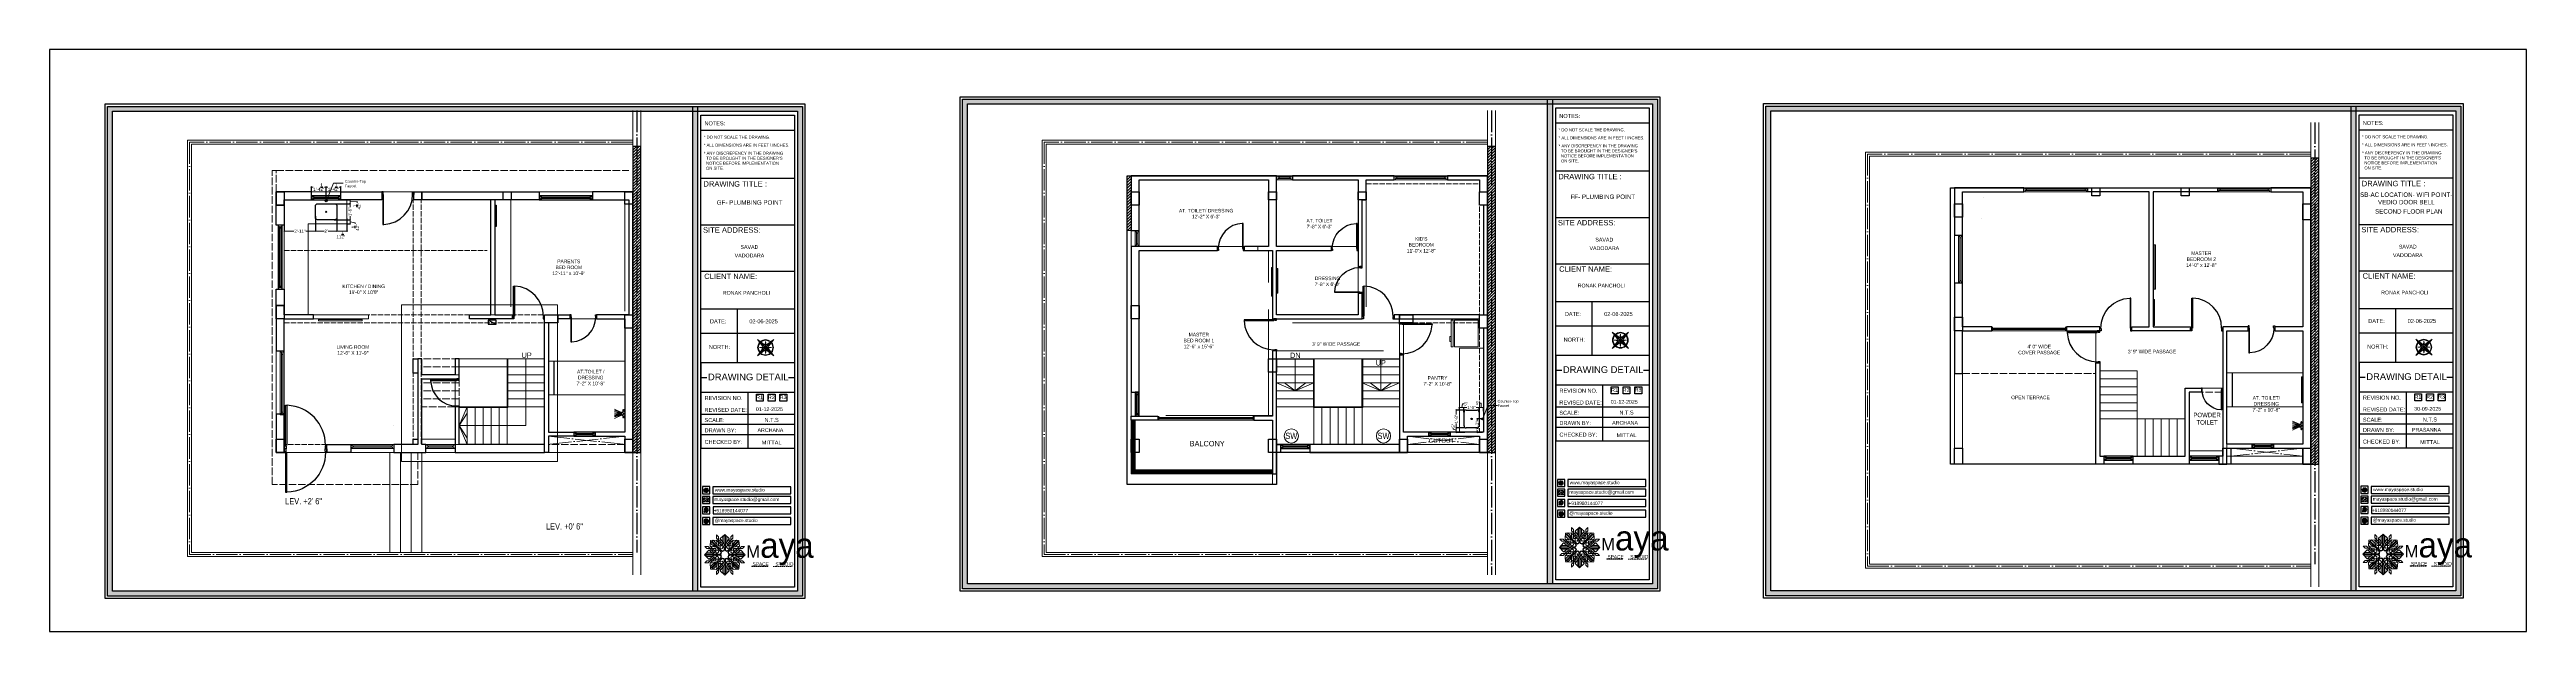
# Model space of a CAD drawing. Header units: millimetres. Extents: x 35877 to 3066687, y -650199 to -40525.
# Drawn here: x 147264 to 150047, y -177737 to -177084 of the extents above; entities that cross this region are included whole.
import ezdxf
from ezdxf.enums import TextEntityAlignment as Align

# ---------------------------------------------------------------- set-up
doc = ezdxf.new("R2010")
doc.units = ezdxf.units.MM
doc.header["$MEASUREMENT"] = 0
doc.header["$PDMODE"] = 35
for name, pattern in [('ACAD_ISO02W100', [15, 12, -3]), ('ACAD_ISO04W100', [30, 24, -3, 0, -3]), ('DASHEDX2', [1.5, 1, -0.5])]:
    doc.linetypes.add(name, pattern=pattern)
doc.layers.get('Defpoints').update_dxf_attribs({"color": 220})
for name, color, linetype in [('AR DOOR', 40, 'Continuous'), ('AR ELE-5', 134, 'Continuous'), ('GROUND FLOOR  ( Text )', 251, 'Continuous')]:
    doc.layers.add(name, color=color, linetype=linetype)
for name, color, linetype, lineweight in [('CENTERLINE ( COLUMN ) ~ DIM', 7, 'Continuous', 9), ('COLUMN', 1, 'Continuous', 30), ('dim05', 1, 'Continuous', 13), ('Dimension', 10, 'DASHEDX2', 20), ('ELEVATION ( SPIRAL STAIR )', 250, 'Continuous', 9), ('FIRST FLOOR', 7, 'Continuous', 9), ('FIRST FLOOR ( DW_RAIL )', 7, 'Continuous', 9), ('FIRST FLOOR ( TEXT )', 7, 'Continuous', 9), ('FIRST FLOOR_( D - W & RAILING )', 251, 'Continuous', 9), ('FIRST FLOOR_( PLine )_', 251, 'Continuous', 30), ('FIRST FLOOR_( STAIR )', 251, 'Continuous', 9), ('FUR', 250, 'Continuous', 0), ('FURNITURE', 32, 'Continuous', 9), ('GROUND FLOOR', 7, 'Continuous', 9), ('GROUND FLOOR  ( DIM )', 7, 'Continuous', 9), ('GROUND FLOOR  ( HATCH )', 251, 'Continuous', 9), ('GROUND FLOOR  ( PLINE )', 251, 'Continuous', 30), ('GROUND FLOOR ( DW_RAIL )', 7, 'Continuous', 9), ('GROUND FLOOR ( STAIR )', 251, 'Continuous', 9), ('Labelling', 1, 'Continuous', 25), ('NAME PLATE', 7, 'Continuous', 25), ('SECOND FLOOR', 7, 'Continuous', 9), ('SECOND FLOOR  ( PLINE )', 251, 'Continuous', 30), ('SECOND FLOOR ( DW_RAIL )', 7, 'Continuous', 9), ('SECOND FLOOR ( PLine )', 7, 'Continuous', 30), ('SECOND FLOOR ( TEXT )', 7, 'Continuous', 9), ('title block', 7, 'Continuous', 9), ('UTILITY', 48, 'Continuous', 9), ('wall', 7, 'Continuous', 30), ('X_PLOT', 1, 'Continuous', 9), ('XX~SLAB ( BEAM )~ ( DIM )', 7, 'Continuous', 9)]:
    doc.layers.add(name, color=color, linetype=linetype, lineweight=lineweight)
doc.layers.add('PDF_INT-ELEC SWITCH BOARD', color=7, linetype='Continuous', true_color=0x00751d)
doc.layers.add('XX~SLAB ( PLINE )', color=251, linetype='Continuous', plot=False)
doc.styles.add('Arial', font='arial.ttf')
doc.styles.add("Cn_BT_0'-0", font='swissc.ttf')
doc.styles.add('Cn_BT_7', font='swissc.ttf', dxfattribs={"height": 7})
doc.styles.add('Cn_BT_9 ( BOLD )', font='swisscb.ttf', dxfattribs={"height": 9})
doc.styles.add('KATHA', font='swissc.ttf')
doc.styles.get("Standard").update_dxf_attribs({"font": 'arial.ttf', "height": 6})
doc.styles.add('style4', font='ARIALN.TTF')
doc.dimstyles.new('Cn_BT_9 ( BOLD )', dxfattribs={"dimtxt": 9, "dimasz": 5, "dimexe": 1.5, "dimexo": 0, "dimgap": 0.09, "dimtad": 0, "dimzin": 3, "dimdsep": 46, "dimlunit": 4, "dimtxsty": 'Cn_BT_9 ( BOLD )', "dimblk": 'DOT', "dimcen": 0.09, "dimdle": 1.5, "dimclrd": 251, "dimclre": 251, "dimclrt": 5, "dimadec": 0, "dimazin": 0, "dimtfac": 0.75, "dimtofl": 0, "dimtmove": 0, "dimatfit": 3, "dimfxl": 0, "dimtolj": 1, "dimtzin": 0, "dimlwd": 15, "dimlwe": 15, "dimarcsym": 0})
doc.dimstyles.new('ISO-25', dxfattribs={"dimtxt": 2.5, "dimasz": 1, "dimexe": 0.5, "dimexo": 1, "dimtad": 0, "dimdec": 1, "dimlunit": 4, "dimtxsty": 'Standard', "dimblk": 'OBLIQUE', "dimcen": 2.5, "dimclrd": 1, "dimclre": 1, "dimclrt": 5, "dimadec": 0, "dimazin": 0, "dimtfac": 1, "dimtdec": 1, "dimtmove": 0, "dimatfit": 3, "dimfxl": 1, "dimlwd": -1, "dimarcsym": 0})

# ---------------------------------------------------------------- blocks, each defined once
blk = doc.blocks.new('FSFSF')
at = {"color": 42, "lineweight": 5, "true_color": 0xe0ac11}
for p, q in [((28587.7, 131.2), (28591.1, 131.2)), ((28589.8, 129.1), (28587.7, 131.2)), ((28597.5, 124.8), (28591.1, 131.2)), ((28593.2, 131.5), (28593.5, 137.7)), ((28593.2, 131.5), (28601.7, 122.7)), ((28601.2, 130.2), (28593.2, 131.5)), ((28593.4, 135), (28594.6, 136.1)), ((28593.4, 135), (28597.6, 130.8)), ((28599.8, 138.1), (28593.5, 137.7)), ((28595.1, 136.7), (28594.5, 136.7)), ((28594.6, 136.1), (28594.6, 136.7)), ((28605.2, 125), (28594.6, 136.1)), ((28596.2, 137.9), (28595.1, 136.7)), ((28606.3, 126.1), (28595.1, 136.7)), ((28596.2, 137.9), (28600.5, 133.6)), ((28599.8, 138.1), (28608.6, 129.6)), ((28601, 130), (28599.8, 138.1)), ((28600, 143.5), (28600, 140.2)), ((28602.1, 141.4), (28600, 143.5)), ((28606.5, 133.8), (28600, 140.2)), ((28602.1, 141.4), (28602.1, 132)), ((28604.7, 132), (28602.1, 132)), ((28603.9, 139.7), (28608.6, 144.1)), ((28603.9, 126.6), (28603.9, 139.7)), ((28603.9, 139.7), (28608.6, 133)), ((28606.5, 133.8), (28604.7, 132)), ((28605.9, 129.2), (28608.6, 133)), ((28607.9, 142.2), (28606.6, 142.2)), ((28606.6, 142.2), (28606.6, 135.8)), ((28607.9, 142.2), (28608.6, 142.8)), ((28607.9, 142.2), (28607.9, 126.6)), ((28613.3, 139.7), (28608.6, 144.1)), ((28609.3, 142.2), (28608.6, 142.8)), ((28613.3, 139.7), (28608.6, 133)), ((28617.4, 138.1), (28608.6, 129.6)), ((28611.3, 129.2), (28608.6, 133)), ((28609.3, 142.2), (28609.3, 126.6)), ((28609.3, 142.2), (28610.6, 142.2)), ((28610.6, 142.2), (28610.6, 135.8)), ((28610.7, 133.8), (28617.1, 140.2)), ((28610.7, 133.8), (28612.4, 132)), ((28610.9, 126.1), (28622, 136.7)), ((28612, 125), (28622.6, 136.1)), ((28612.4, 132), (28615, 132)), ((28613.3, 126.6), (28613.3, 139.7)), ((28615, 141.4), (28617.1, 143.5)), ((28615, 141.4), (28615, 132)), ((28624, 131.5), (28615.5, 122.7)), ((28615.9, 130.2), (28624, 131.5)), ((28616.1, 130), (28617.4, 138.1)), ((28620.9, 137.9), (28616.7, 133.6)), ((28617.1, 143.5), (28617.1, 140.2)), ((28617.4, 138.1), (28623.6, 137.7)), ((28623.8, 135), (28619.6, 130.8)), ((28619.7, 124.8), (28626.1, 131.2)), ((28620.9, 137.9), (28622, 136.7)), ((28622, 136.7), (28622.6, 136.7)), ((28622.6, 136.1), (28622.6, 136.7)), ((28623.8, 135), (28622.6, 136.1)), ((28624, 131.5), (28623.6, 137.7)), ((28629.5, 131.2), (28626.1, 131.2)), ((28627.3, 129.1), (28629.5, 131.2)), ((28591.6, 127.4), (28587.2, 122.7)), ((28591.6, 117.9), (28587.2, 122.7)), ((28589.8, 116.2), (28587.7, 114.1)), ((28587.7, 114.1), (28591.1, 114.1)), ((28589, 123.3), (28588.4, 122.7)), ((28589, 122), (28588.4, 122.7)), ((28589, 123.3), (28589, 124.7)), ((28589, 124.7), (28595.4, 124.7)), ((28589, 123.3), (28604.7, 123.3)), ((28589, 122), (28604.7, 122)), ((28589, 122), (28589, 120.7)), ((28589, 120.7), (28595.4, 120.7)), ((28589.8, 129.1), (28599.3, 129.1)), ((28589.8, 116.2), (28599.3, 116.2)), ((28597.5, 120.5), (28591.1, 114.1)), ((28604.7, 127.4), (28591.6, 127.4)), ((28591.6, 127.4), (28598.2, 122.7)), ((28591.6, 117.9), (28598.2, 122.7)), ((28604.7, 117.9), (28591.6, 117.9)), ((28593.2, 113.9), (28601.7, 122.7)), ((28601.2, 115.1), (28593.2, 113.9)), ((28593.2, 113.9), (28593.5, 107.6)), ((28593.4, 110.3), (28597.6, 114.5)), ((28593.4, 110.3), (28594.6, 109.2)), ((28599.8, 107.2), (28593.5, 107.5)), ((28595.1, 108.5), (28594.5, 108.5)), ((28605.2, 120.4), (28594.6, 109.2)), ((28594.6, 109.2), (28594.6, 108.6)), ((28606.3, 119.1), (28595.1, 108.5)), ((28596.2, 107.4), (28595.1, 108.5)), ((28596.2, 107.4), (28600.5, 111.6)), ((28597.5, 124.8), (28599.3, 126.5)), ((28597.5, 120.5), (28599.3, 118.8)), ((28602.1, 125.4), (28598.2, 122.7)), ((28602.1, 119.9), (28598.2, 122.7)), ((28599.3, 126.5), (28599.3, 129.1)), ((28599.3, 118.8), (28599.3, 116.2)), ((28599.8, 107.2), (28608.6, 115.7)), ((28601, 115.2), (28599.8, 107.2)), ((28606.5, 111.5), (28600, 105.1)), ((28600, 101.7), (28600, 105.1)), ((28605.9, 129.2), (28601, 130)), ((28605.9, 116), (28601, 115.2)), ((28602.1, 125.4), (28601.2, 130.2)), ((28602.1, 119.9), (28601.2, 115.1)), ((28602.3, 123.3), (28601.7, 122.7)), ((28602.3, 122), (28601.7, 122.7)), ((28602.1, 103.8), (28602.1, 113.3)), ((28604.7, 113.3), (28602.1, 113.3)), ((28602.3, 123.3), (28603, 122.7)), ((28602.3, 122), (28603, 122.7)), ((28605.2, 125), (28603, 122.7)), ((28605.2, 120.4), (28603, 122.7)), ((28603.7, 126.5), (28603.7, 127.4)), ((28604.7, 126.5), (28603.7, 126.5)), ((28604.7, 118.8), (28603.7, 118.8)), ((28603.7, 118.8), (28603.7, 117.9)), ((28604.7, 127.6), (28603.9, 127.6)), ((28607.9, 126.6), (28603.9, 126.6)), ((28607.9, 118.6), (28603.9, 118.6)), ((28603.9, 118.6), (28603.9, 105.5)), ((28604.7, 117.7), (28603.9, 117.7)), ((28603.9, 105.5), (28608.6, 112.2)), ((28603.9, 105.5), (28608.6, 101.1)), ((28604.7, 126.6), (28604.7, 127.6)), ((28604.7, 123.3), (28604.7, 127.4)), ((28604.7, 122), (28604.7, 117.9)), ((28604.7, 118.6), (28604.7, 117.7)), ((28606.5, 111.5), (28604.7, 113.3)), ((28605.9, 116), (28608.6, 112.2)), ((28606.3, 126.1), (28608.6, 128.3)), ((28606.3, 119.1), (28608.6, 117)), ((28606.6, 103), (28606.6, 109.4)), ((28607.9, 128.9), (28608.6, 129.6)), ((28607.9, 128.9), (28608.6, 128.3)), ((28607.9, 103), (28607.9, 118.6)), ((28607.9, 116.3), (28608.6, 117)), ((28607.9, 116.3), (28608.6, 115.7)), ((28609.3, 128.9), (28608.6, 129.6)), ((28609.3, 128.9), (28608.6, 128.3)), ((28610.9, 126.1), (28608.6, 128.3)), ((28610.9, 119.1), (28608.6, 117)), ((28609.3, 116.3), (28608.6, 117)), ((28609.3, 116.3), (28608.6, 115.7)), ((28611.3, 116), (28608.6, 112.2)), ((28617.4, 107.2), (28608.6, 115.7)), ((28613.3, 105.5), (28608.6, 112.2)), ((28613.3, 105.5), (28608.6, 101.1)), ((28609.3, 126.6), (28613.3, 126.6)), ((28609.3, 118.6), (28613.3, 118.6)), ((28609.3, 103), (28609.3, 118.6)), ((28610.6, 103), (28610.6, 109.4)), ((28610.7, 111.5), (28612.4, 113.3)), ((28610.7, 111.5), (28617.1, 105.1)), ((28610.9, 119.1), (28622, 108.5)), ((28611.3, 129.2), (28616.1, 130)), ((28611.3, 116), (28616.1, 115.2)), ((28612, 125), (28614.2, 122.7)), ((28612, 120.4), (28614.2, 122.7)), ((28612, 120.4), (28622.6, 109.2)), ((28612.4, 113.3), (28615, 113.3)), ((28612.5, 126.6), (28612.5, 127.6)), ((28612.5, 127.6), (28613.3, 127.6)), ((28612.5, 123.3), (28612.5, 127.4)), ((28612.5, 127.4), (28625.6, 127.4)), ((28612.5, 126.5), (28613.5, 126.5)), ((28628.2, 123.3), (28612.5, 123.3)), ((28612.5, 122), (28612.5, 117.9)), ((28628.2, 122), (28612.5, 122)), ((28612.5, 118.8), (28613.5, 118.8)), ((28612.5, 118.6), (28612.5, 117.7)), ((28612.5, 117.9), (28625.6, 117.9)), ((28612.5, 117.7), (28613.3, 117.7)), ((28613.3, 118.6), (28613.3, 105.5)), ((28613.5, 126.5), (28613.5, 127.4)), ((28613.5, 118.8), (28613.5, 117.9)), ((28614.9, 123.3), (28614.2, 122.7)), ((28614.9, 122), (28614.2, 122.7)), ((28614.9, 123.3), (28615.5, 122.7)), ((28614.9, 122), (28615.5, 122.7)), ((28615, 103.8), (28615, 113.3)), ((28615.1, 125.4), (28615.9, 130.2)), ((28615.1, 125.4), (28619, 122.7)), ((28615.1, 119.9), (28619, 122.7)), ((28615.1, 119.9), (28615.9, 115.1)), ((28624, 113.9), (28615.5, 122.7)), ((28615.9, 115.1), (28624, 113.9)), ((28616.1, 115.2), (28617.4, 107.2)), ((28620.9, 107.4), (28616.7, 111.6)), ((28617.1, 101.7), (28617.1, 105.1)), ((28617.4, 107.2), (28623.6, 107.5)), ((28627.3, 129.1), (28617.9, 129.1)), ((28617.9, 126.5), (28617.9, 129.1)), ((28619.7, 124.8), (28617.9, 126.5)), ((28619.7, 120.5), (28617.9, 118.8)), ((28617.9, 118.8), (28617.9, 116.2)), ((28627.3, 116.2), (28617.9, 116.2)), ((28625.6, 127.4), (28619, 122.7)), ((28625.6, 117.9), (28619, 122.7)), ((28623.8, 110.3), (28619.6, 114.5)), ((28619.7, 120.5), (28626.1, 114.1)), ((28620.9, 107.4), (28622, 108.5)), ((28628.2, 124.7), (28621.8, 124.7)), ((28628.2, 120.7), (28621.8, 120.7)), ((28622, 108.5), (28622.6, 108.5)), ((28623.8, 110.3), (28622.6, 109.2)), ((28622.6, 109.2), (28622.6, 108.6)), ((28624, 113.9), (28623.6, 107.6)), ((28625.6, 127.4), (28630, 122.7)), ((28625.6, 117.9), (28630, 122.7)), ((28629.5, 114.1), (28626.1, 114.1)), ((28627.3, 116.2), (28629.5, 114.1)), ((28628.2, 123.3), (28628.2, 124.7)), ((28628.2, 123.3), (28628.8, 122.7)), ((28628.2, 122), (28628.8, 122.7)), ((28628.2, 122), (28628.2, 120.7)), ((28602.1, 103.8), (28600, 101.7)), ((28607.9, 103), (28606.6, 103)), ((28607.9, 103), (28608.6, 102.4)), ((28609.3, 103), (28608.6, 102.4)), ((28609.3, 103), (28610.6, 103)), ((28615, 103.8), (28617.1, 101.7))]:
    blk.add_line(p, q, dxfattribs=at)
blk = doc.blocks.new('hgwg')
at = {"layer": 'Dimension', "true_color": 0xd39e00}
h = blk.add_hatch(color=42, dxfattribs=at)
h.dxf.hatch_style = 1
h.paths.add_polyline_path([(27505.7, 45.1), (27494.3, 45.1), (27494.3, 44.9), (27505.7, 44.9)])
h = blk.add_hatch(color=42, dxfattribs=at)
h.dxf.hatch_style = 1
h.paths.add_polyline_path([(27523.3, 44.9), (27509.7, 44.9), (27509.7, 44.8), (27523.3, 44.8)])
at = {"layer": 'Dimension', "color": 42, "true_color": 0xd39e00}
for p, q in [((27494.3, 45.1), (27505.7, 45.1)), ((27494.3, 44.9), (27494.3, 45.1)), ((27494.3, 44.9), (27505.7, 44.9)), ((27505.7, 45.1), (27505.7, 44.9)), ((27509.7, 44.9), (27523.3, 44.9)), ((27509.7, 44.9), (27509.7, 44.8)), ((27509.7, 44.8), (27523.3, 44.8)), ((27523.3, 44.8), (27523.3, 44.9))]:
    blk.add_line(p, q, dxfattribs=at)
at = {"layer": 'Dimension', "color": 42, "true_color": 0xd39e00, "attachment_point": 1}
for s, width, insert, char_height in [('{\\fCinzel|b0|i0|c0|p2;\\H1.5x;M\\fAmsterdam One|b0|i0|c0|p2;\\H2x;aya}', 85.328, (27490.2, 69.2), 6), ('{\\fCinzel|b0|i0|c0|p0;SPACE     STUDIO}', 66.129, (27494.8, 47.9), 2.5)]:
    blk.add_mtext_dynamic_manual_height_columns(s, width=width, gutter_width=30, heights=[0], dxfattribs=dict(at, insert=insert, char_height=char_height))
blk = doc.blocks.new('QEGW4TG')
at = {"layer": 'Dimension', "true_color": 0x000000}
h = blk.add_hatch(color=18, dxfattribs=at)
h.dxf.hatch_style = 1
h.paths.add_polyline_path([(2.7, 1.9, 0.170513), (2.9, 2, 0.190337), (3.1, 2.2, 0.316231), (3.1, 2.3), (2.8, 2.4, 0.273721), (2.7, 2.3, 0.040749), (2.6, 2.3, -0.441282), (2.5, 2.2, -0.11828), (2.1, 2.6, -0.441282), (2.1, 2.7, 0.040749), (2.1, 2.8, 0.290083), (2.1, 2.9), (2, 3.2, 0.316231), (1.9, 3.2, 0.190337), (1.7, 3, 0.170513), (1.7, 2.7, 0.252784)], flags=0)
h.paths.add_polyline_path([(1.2, 2), (1, 1.3, 0.550912), (1.1, 1.2), (1.8, 1.4, 6.344125)])
h.paths.add_polyline_path([(1.8, 1.7), (1.4, 1.6), (1.5, 2, -9.071339)], flags=16)
h.paths.add_polyline_path([(3.1, 2.2, -0.17811), (2.9, 2, -0.170513), (2.7, 1.9, -0.252784), (1.7, 2.7, -0.170513), (1.7, 3, -0.17811), (1.9, 3.2, -0.370089), (2, 3.2), (2.1, 2.9, -0.307185), (2.1, 2.8, -0.041087), (2.1, 2.7, 0.321676), (2.1, 2.7, 0.126524), (2.6, 2.2, 0.312216), (2.6, 2.3, -0.041087), (2.7, 2.3, -0.290673), (2.8, 2.4), (3.1, 2.3, -0.370089)], flags=0)
h = blk.add_hatch(color=18, dxfattribs=at)
h.dxf.hatch_style = 1
h.paths.add_polyline_path([(2.8, 2.4, 0.273721), (2.7, 2.3, 0.040749), (2.6, 2.3, -0.441282), (2.5, 2.2, -0.11828), (2.1, 2.6, -0.441282), (2.1, 2.7, 0.040749), (2.1, 2.8, 0.290083), (2.1, 2.9), (2, 3.2, 0.316231), (1.9, 3.2, 0.190337), (1.7, 3, 0.170513), (1.7, 2.7, 0.252784), (2.7, 1.9, 0.170513), (2.9, 2, 0.190337), (3.1, 2.2, 0.316231), (3.1, 2.3)])
for p, q in [((1.2, 2), (1, 1.3)), ((1.1, 1.2), (1.8, 1.4)), ((1.5, 2), (1.4, 1.6)), ((1.4, 1.6), (1.8, 1.7)), ((2, 3.2), (2.1, 2.9)), ((3.1, 2.3), (2.8, 2.4))]:
    blk.add_line(p, q)
blk.add_lwpolyline([(0, 0), (4.7, 0), (4.7, 4.7), (0, 4.7)], close=True)
for centre, radius, start, end in [((1.1, 1.3), 0.0598, 164.8483, 282.1458), ((2.4, 2.6), 1.34, 241.4727, 205.6422), ((2.4, 2.6), 1.04, 235.9962, 210.8333), ((2.1, 2.9), 0.364, 118.9685, 159.3648), ((2.1, 2.9), 0.39, 159.7007, 198.4072), ((3, 3.2), 1.33, 201.4218, 258.1669), ((1.9, 3.1), 0.0896, 41.8985, 123.1344), ((2.1, 2.7), 0.066, 135.9932, 224.8892), ((2, 2.9), 0.104, 320.3924, 28.6971), ((1.7, 3.2), 0.586, 312.4617, 321.8728), ((3.1, 3.4), 1.31, 216.5455, 243.5279), ((2.6, 2.3), 0.066, 234.2482, 323.1441), ((3.1, 1.9), 0.586, 137.2645, 146.6756), ((2.8, 2.3), 0.104, 70.4402, 138.745), ((2.8, 2.3), 0.39, 260.7301, 299.4366), ((2.8, 2.3), 0.364, 299.7725, 340.1688), ((3, 2.2), 0.0896, 336.0029, 57.2388)]:
    blk.add_arc(centre, radius, start, end)
blk = doc.blocks.new('ASGERG')
at = {"layer": 'Dimension', "true_color": 0x000000}
h = blk.add_hatch(color=18, dxfattribs=at)
h.dxf.hatch_style = 1
h.paths.add_polyline_path([(1, 1.7, 0.353872), (1.7, 1), (3, 1, 0.353872), (3.7, 1.7), (3.7, 3, 0.353872), (3, 3.7), (1.7, 3.7, 0.353872), (1, 3)])
h.paths.add_polyline_path([(1.3, 3, -0.353872), (1.7, 3.4), (2.9, 3.4, -0.353872), (3.4, 3), (3.4, 1.7, -0.353872), (2.9, 1.3), (1.7, 1.3, -0.353872), (1.3, 1.7)], flags=16)
h.paths.add_polyline_path([(3, 2.3, -1), (1.6, 2.3, -1)], flags=0)
h.paths.add_polyline_path([(2.7, 2.3, -1), (1.9, 2.3, -1)], flags=0)
h.paths.add_polyline_path([(2.9, 3, -1), (3.2, 3, -1)], flags=0)
h.paths.add_polyline_path([(1.6, 2.3, 1), (3, 2.3, 1)], flags=0)
h = blk.add_hatch(color=18, dxfattribs=at)
h.dxf.hatch_style = 1
h.paths.add_polyline_path([(1.6, 2.3, 1), (3, 2.3, 1)])
h.paths.add_polyline_path([(2.7, 2.3, -1), (1.9, 2.3, -1)], flags=16)
h = blk.add_hatch(color=18, dxfattribs=at)
h.dxf.hatch_style = 1
h.paths.add_polyline_path([(3.2, 3, 1), (2.9, 3, 1)])
for p, q in [((1, 3), (1, 1.7)), ((1.3, 3), (1.3, 1.7)), ((1.7, 3.7), (3, 3.7)), ((2.9, 3.4), (1.7, 3.4)), ((2.9, 1.3), (1.7, 1.3)), ((1.7, 1), (3, 1)), ((3.4, 3), (3.4, 1.7)), ((3.7, 3), (3.7, 1.7))]:
    blk.add_line(p, q)
blk.add_lwpolyline([(0, 0), (4.7, 0), (4.7, 4.7), (0, 4.7)], close=True)
for centre, radius in [((2.3, 2.3), 0.694), ((2.3, 2.3), 0.414), ((3, 3), 0.168)]:
    blk.add_circle(centre, radius)
for centre, radius, start, end in [((1.8, 2.9), 0.778, 94.8631, 172.8127), ((1.8, 1.8), 0.778, 187.1873, 265.1369), ((1.8, 2.9), 0.491, 94.8631, 172.8127), ((1.8, 1.8), 0.491, 187.1873, 265.1369), ((2.9, 2.9), 0.491, 7.1873, 85.1369), ((2.9, 1.8), 0.491, 274.8631, 352.8127), ((2.9, 2.9), 0.778, 7.1873, 85.1369), ((2.9, 1.8), 0.778, 274.8631, 352.8127)]:
    blk.add_arc(centre, radius, start, end)
blk = doc.blocks.new('ETYETE')
at = {"layer": 'Dimension', "true_color": 0x000000}
h = blk.add_hatch(color=18, dxfattribs=at)
h.dxf.hatch_style = 1
h.paths.add_polyline_path([(3.8, 1.1, 0.414214), (4.1, 1.5), (4.1, 3.3, 0.414214), (3.8, 3.7), (0.9, 3.7, 0.414214), (0.6, 3.3), (0.6, 1.5, 0.414214), (0.9, 1.1)])
h.paths.add_polyline_path([(2.6, 2.2), (3.9, 1.3, -0.198912), (3.8, 1.3), (0.9, 1.3, -0.198912), (0.8, 1.3), (2.1, 2.2), (2.3, 2)], flags=16)
h.paths.add_polyline_path([(2.3, 2.2), (0.9, 3.5, -0.028783), (0.9, 3.5), (3.8, 3.5, -0.028783), (3.8, 3.5)], flags=16)
h.paths.add_polyline_path([(2.7, 2.3), (3.9, 3.5, -0.202482), (4, 3.3), (4, 1.5, -0.043076), (4, 1.5)], flags=16)
h.paths.add_polyline_path([(2, 2.3), (0.7, 1.5, -0.043076), (0.7, 1.5), (0.7, 3.3, -0.202482), (0.8, 3.5)], flags=16)
blk.add_lwpolyline([(0, 0), (4.7, 0), (4.7, 4.7), (0, 4.7)], close=True)
at = {"layer": 'Dimension', "color": 18, "true_color": 0x000000}
for p, q in [((0.6, 3.3), (0.6, 1.5)), ((0.7, 3.3), (0.7, 1.5)), ((0.7, 1.5), (2, 2.3)), ((0.8, 3.5), (2, 2.3)), ((0.8, 1.3), (2.1, 2.2)), ((0.9, 3.7), (3.8, 3.7)), ((0.9, 3.5), (3.8, 3.5)), ((0.9, 3.5), (2.3, 2.2)), ((0.9, 1.3), (3.8, 1.3)), ((0.9, 1.1), (3.8, 1.1)), ((2.1, 2.2), (2.3, 2)), ((2.3, 2.2), (3.8, 3.5)), ((2.3, 2), (2.6, 2.2)), ((3.9, 1.3), (2.6, 2.2)), ((2.7, 2.3), (3.9, 3.5)), ((4, 1.5), (2.7, 2.3)), ((4, 3.3), (4, 1.5)), ((4.1, 3.3), (4.1, 1.5))]:
    blk.add_line(p, q, dxfattribs=at)
for centre, radius, start, end in [((0.9, 3.3), 0.358, 90, 180), ((0.9, 1.5), 0.358, 180, 270), ((0.9, 3.3), 0.224, 134.2136, 180), ((0.9, 1.5), 0.224, 180, 189.8662), ((0.9, 1.5), 0.224, 225, 270), ((0.9, 3.3), 0.224, 90, 96.5948), ((3.8, 3.3), 0.358, 0, 90), ((3.8, 3.3), 0.224, 83.4052, 90), ((3.8, 1.5), 0.358, 270, 0), ((3.8, 1.5), 0.224, 270, 315), ((3.8, 3.3), 0.224, 0, 45.7864), ((3.8, 1.5), 0.224, 350.1338, 0)]:
    blk.add_arc(centre, radius, start, end, dxfattribs=at)
blk = doc.blocks.new('DTGWEGEARG')
at = {"layer": 'Dimension', "true_color": 0x000000}
h = blk.add_hatch(color=18, dxfattribs=at)
h.dxf.hatch_style = 1
h.paths.add_polyline_path([(3.8, 2.3, 1), (0.8, 2.3, 1)])
h.paths.add_polyline_path([(2.5, 1, 0.105795), (3, 1.6, -0.055205), (3.3, 1.4, -0.169822)], flags=16)
h.paths.add_polyline_path([(2.4, 1.1), (2.4, 1.7, -0.058279), (2.8, 1.6, -0.103353)], flags=16)
h.paths.add_polyline_path([(2.3, 1.1, -0.101741), (1.9, 1.6, -0.057171), (2.3, 1.7)], flags=16)
h.paths.add_polyline_path([(2.2, 1, -0.169822), (1.4, 1.4, -0.055205), (1.7, 1.6, 0.105795)], flags=16)
h.paths.add_polyline_path([(3, 1.7, 0.081336), (3.1, 2.3), (3.7, 2.3, -0.152069), (3.4, 1.5, 0.05687)], flags=16)
h.paths.add_polyline_path([(2.9, 1.8, 0.061945), (2.4, 1.8), (2.4, 2.3), (3, 2.3, -0.081344)], flags=16)
h.paths.add_polyline_path([(2.3, 1.8, 0.060923), (1.8, 1.8, -0.081344), (1.7, 2.3), (2.3, 2.3)], flags=16)
h.paths.add_polyline_path([(1.7, 1.7, 0.05687), (1.3, 1.5, -0.152069), (1, 2.3), (1.5, 2.3, 0.081336)], flags=16)
h.paths.add_polyline_path([(2.4, 2.4), (2.4, 2.8, 0.061945), (2.9, 2.9, -0.080009), (3, 2.4)], flags=16)
h.paths.add_polyline_path([(3.1, 2.4, 0.080116), (3, 3, 0.05687), (3.4, 3.2, 0.028258), (3.3, 3.3, -0.055205), (3, 3.1, 0.105795), (2.5, 3.7, -0.36029), (3.7, 2.4)], flags=16)
h.paths.add_polyline_path([(2.3, 2.4), (1.7, 2.4, -0.080009), (1.8, 2.9, 0.060923), (2.3, 2.8)], flags=16)
h.paths.add_polyline_path([(1.5, 2.4), (1, 2.4, -0.150466), (1.3, 3.2, 0.05687), (1.7, 3, 0.080116)], flags=16)
h.paths.add_polyline_path([(2.4, 3), (2.4, 3.6, -0.103353), (2.8, 3, -0.058279)], flags=16)
h.paths.add_polyline_path([(2.3, 3, -0.057171), (1.9, 3, -0.101741), (2.3, 3.5)], flags=16)
h.paths.add_polyline_path([(1.7, 3.1, -0.055205), (1.4, 3.3, -0.169822), (2.2, 3.7, 0.105795)], flags=16)
blk.add_lwpolyline([(0, 0), (4.7, 0), (4.7, 4.7), (0, 4.7)], close=True)
at = {"layer": 'Dimension', "color": 18, "true_color": 0x000000}
for p, q in [((1, 2.4), (1.5, 2.4)), ((1, 2.3), (1.5, 2.3)), ((1.7, 2.4), (2.3, 2.4)), ((1.7, 2.3), (2.3, 2.3)), ((2.3, 3.5), (2.3, 3)), ((2.3, 2.8), (2.3, 2.4)), ((2.3, 2.3), (2.3, 1.8)), ((2.3, 1.7), (2.3, 1.1)), ((2.4, 3.6), (2.4, 3)), ((2.4, 2.8), (2.4, 2.4)), ((2.4, 2.4), (3, 2.4)), ((2.4, 2.3), (3, 2.3)), ((2.4, 2.3), (2.4, 1.8)), ((2.4, 1.7), (2.4, 1.1)), ((3.1, 2.4), (3.7, 2.4)), ((3.1, 2.3), (3.7, 2.3))]:
    blk.add_line(p, q, dxfattribs=at)
blk.add_circle((2.3, 2.3), 1.49, dxfattribs=at)
for centre, radius, start, end in [((2.3, 2.3), 1.34, 142.3819, 176.6093), ((2.3, 2.3), 1.34, 183.0315, 217.6181), ((2.3, 4.7), 1.9, 236.1399, 249.1595), ((2.3, -0.1), 1.9, 110.8405, 123.8601), ((2.3, 2.3), 1.34, 97.3549, 135.9073), ((2.3, 4.7), 1.75, 236.7417, 249.3811), ((2.3, -0.1), 1.75, 110.6189, 123.2583), ((2.3, 2.3), 1.34, 224.0927, 262.6451), ((3.3, 2.3), 1.73, 159.0567, 177.3789), ((3.3, 2.3), 1.73, 182.3435, 200.9433), ((3.3, 2.3), 1.73, 129.9301, 154.0867), ((3.3, 2.3), 1.58, 158.8325, 177.1302), ((3.3, 2.3), 1.58, 182.5658, 201.1675), ((3.3, 2.3), 1.73, 205.9133, 230.0699), ((2.3, 4.7), 1.9, 253.6799, 267.6253), ((2.3, -0.1), 1.9, 92.3747, 106.3201), ((3.3, 2.3), 1.58, 130.1073, 153.3446), ((2.3, 4.7), 1.75, 254.3336, 267.422), ((2.3, -0.1), 1.75, 92.578, 105.6664), ((3.3, 2.3), 1.58, 206.6554, 229.8927), ((1.4, 2.3), 1.58, 26.6554, 50.2584), ((2.3, 4.7), 1.75, 272.3248, 285.6664), ((2.3, 4.7), 1.9, 272.1415, 286.3201), ((2.3, -0.1), 1.9, 73.6799, 87.8585), ((2.3, -0.1), 1.75, 74.3336, 87.6752), ((1.4, 2.3), 1.58, 309.7416, 333.3446), ((2.3, 2.3), 1.34, 3.3907, 82.6451), ((1.4, 2.3), 1.73, 25.9133, 50.0699), ((1.4, 2.3), 1.73, 309.9301, 334.0867), ((2.3, 2.3), 1.34, 277.3549, 315.9073), ((1.4, 2.3), 1.58, 2.8698, 21.1675), ((1.4, 2.3), 1.58, 338.8325, 357.4342), ((2.3, 4.7), 1.75, 290.6189, 303.2583), ((2.3, 4.7), 1.9, 290.8405, 303.8601), ((1.4, 2.3), 1.73, 2.6211, 20.9433), ((1.4, 2.3), 1.73, 339.0567, 357.6565), ((2.3, -0.1), 1.9, 56.1399, 69.1595), ((2.3, -0.1), 1.75, 56.7417, 69.3811), ((2.3, 2.3), 1.34, 322.3819, 356.9685)]:
    blk.add_arc(centre, radius, start, end, dxfattribs=at)
blk = doc.blocks.new('4t')
at = {"transparency": 33554607}
h = blk.add_hatch(color=1, dxfattribs=at)
h.dxf.hatch_style = 1
h.paths.add_polyline_path([(45531.3, -35822.3), (45529.2, -35821.8), (45528.1, -35837)])
h = blk.add_hatch(color=1, dxfattribs=at)
h.dxf.hatch_style = 1
h.paths.add_polyline_path([(45533.4, -35822.8), (45531.3, -35822.3), (45528.1, -35837)])
h = blk.add_hatch(color=1, dxfattribs=at)
h.dxf.hatch_style = 1
h.paths.add_polyline_path([(45531.8, -35820.2), (45529.2, -35821.8), (45531.3, -35822.3)])
h = blk.add_hatch(color=1, dxfattribs=at)
h.dxf.hatch_style = 1
h.paths.add_polyline_path([(45531.8, -35820.2), (45531.3, -35822.3), (45533.4, -35822.8)])
at = {"layer": 'title block', "color": 7, "lineweight": 9}
for p, q in [((45530.5, -35816.7), (45526.9, -35812.5)), ((45526.9, -35812.5), (45529.2, -35817.5)), ((45535.5, -35803.4), (45530.2, -35817.6)), ((45535.5, -35803.4), (45531.8, -35820.2)), ((45534.4, -35818.5), (45535.5, -35803.4)), ((45530.2, -35817.6), (45515, -35816.5)), ((45515, -35816.5), (45529.2, -35821.8)), ((45515, -35816.5), (45531.8, -35820.2)), ((45528.3, -35821.5), (45524.1, -35825.1)), ((45524.1, -35825.1), (45529.2, -35822.8)), ((45531.8, -35820.2), (45528.1, -35837)), ((45529.2, -35821.8), (45528.1, -35837)), ((45528.1, -35837), (45533.4, -35822.8)), ((45531.8, -35820.2), (45529.2, -35821.8)), ((45531.8, -35820.2), (45530.2, -35817.6)), ((45534.4, -35818.5), (45531.8, -35820.2)), ((45533.4, -35822.8), (45531.8, -35820.2)), ((45531.8, -35820.2), (45548.6, -35823.9)), ((45533.1, -35823.7), (45536.7, -35827.9)), ((45533.4, -35822.8), (45548.6, -35823.9)), ((45539.5, -35815.3), (45534.4, -35817.6)), ((45548.6, -35823.9), (45534.4, -35818.5)), ((45536.7, -35827.9), (45534.4, -35822.8)), ((45535.3, -35818.9), (45539.5, -35815.3))]:
    blk.add_line(p, q, dxfattribs=at)
for radius, start, end in [(11.8, 81.36, 163.7665), (10.8, 82.4286, 162.6979), (10.8, 352.4286, 72.6979), (11.8, 351.36, 73.7665), (11.8, 171.36, 253.7665), (10.8, 172.4286, 252.6979), (11.8, 261.36, 343.7665), (10.8, 262.4286, 342.6979)]:
    blk.add_arc((45531.8, -35820.2), radius, start, end, dxfattribs=at)
blk = doc.blocks.new('LAYOUT FILE')
at = {"layer": 'NAME PLATE', "true_color": 0xd39e00}
h = blk.add_hatch(color=42, dxfattribs=at)
h.paths.add_polyline_path([(3346889.8, -513806.2), (3346889.8, -514260.7), (3347535.6, -514260.7), (3347535.6, -513806.2)])
h.paths.add_polyline_path([(3346894.4, -513810.7), (3347531, -513810.7), (3347531, -514256.2), (3346894.4, -514256.2)], flags=16)
blk.add_hatch(color=42, dxfattribs=at).paths.add_polyline_path([(3347433.6, -514256.2), (3347438.1, -514256.2), (3347438.1, -513806.2), (3347433.6, -513806.2)])
at = {"layer": 'NAME PLATE', "color": 42, "true_color": 0xd39e00}
for p, q in [((3347528, -513828.5), (3347441.2, -513828.5)), ((3347528, -513873), (3347441.2, -513873)), ((3347528, -513916.3), (3347441.2, -513916.3)), ((3347528, -513959.3), (3347441.2, -513959.3)), ((3347528, -513994.3), (3347441.2, -513994.3)), ((3347474.8, -513994.3), (3347474.8, -514044.1)), ((3347528, -514016.9), (3347441.2, -514016.9)), ((3347528, -514044.1), (3347441.2, -514044.1)), ((3347441.2, -514044.1), (3347441.2, -514123.4)), ((3347441.2, -514057.7), (3347446.8, -514057.7)), ((3347522.7, -514057.7), (3347528, -514057.7)), ((3347528, -514044.1), (3347528, -514123.4)), ((3347441.2, -514071.3), (3347528, -514071.3)), ((3347485, -514123.4), (3347485, -514071.3)), ((3347528, -514092.2), (3347441.2, -514092.2)), ((3347528, -514101.6), (3347441.2, -514101.6)), ((3347528, -514110.9), (3347441.2, -514110.9)), ((3347441.2, -514123.4), (3347528, -514123.4))]:
    blk.add_line(p, q, dxfattribs=at)
for points in [[(3346887.6, -513803.9), (3347537.8, -513803.9), (3347537.8, -514263), (3346887.6, -514263)], [(3346889.8, -513806.2), (3347535.6, -513806.2), (3347535.6, -514260.7), (3346889.8, -514260.7)], [(3346894.4, -513810.7), (3347531, -513810.7), (3347531, -514256.2), (3346894.4, -514256.2)], [(3347433.6, -514256.2), (3347433.6, -513806.2), (3347438.1, -513806.2), (3347438.1, -514256.2)], [(3347441.2, -514252.4), (3347441.2, -513814.4), (3347528, -513814.4), (3347528, -514252.4)], [(3347492.7, -514073.3), (3347499.1, -514073.3), (3347499.1, -514079.7), (3347492.7, -514079.7)], [(3347503.7, -514073.3), (3347510.1, -514073.3), (3347510.1, -514079.7), (3347503.7, -514079.7)], [(3347514.6, -514073.3), (3347521, -514073.3), (3347521, -514079.7), (3347514.6, -514079.7)]]:
    blk.add_lwpolyline(points, close=True, dxfattribs=at)
at = {"layer": 'NAME PLATE', "color": 18, "true_color": 0x000000}
for points in [[(3347452.4, -514165.8), (3347524.8, -514165.8), (3347524.8, -514159.2), (3347452.4, -514159.2)], [(3347452.4, -514174.9), (3347524.8, -514174.9), (3347524.8, -514168.3), (3347452.4, -514168.3)], [(3347452.5, -514184.5), (3347524.8, -514184.5), (3347524.8, -514177.9), (3347452.5, -514177.9)], [(3347452.4, -514194.4), (3347524.8, -514194.4), (3347524.8, -514187.7), (3347452.4, -514187.7)]]:
    blk.add_lwpolyline(points, close=True, dxfattribs=at)
at = {"layer": 'NAME PLATE', "xscale": 0.6215000753186288, "yscale": 0.6215000753186288, "zscale": 0.6215000753186288, "rotation": 57.43675864906671}
blk.add_blockref('4t', (3313507.8, -525897.3), dxfattribs=at)
at = {"layer": 'NAME PLATE', "color": 42, "true_color": 0xd39e00}
for name, p, xscale, yscale, zscale in [('DTGWEGEARG', (3347442.8, -514165.8), 1.413658832510879, 1.413658832510879, 1.413658832510879), ('ETYETE', (3347442.8, -514174.9), 1.413658832510879, 1.413658832510879, 1.413658832510879), ('QEGW4TG', (3347442.8, -514184.5), 1.413658832510879, 1.413658832510879, 1.413658832510879), ('ASGERG', (3347442.8, -514194.4), 1.413658832510879, 1.413658832510879, 1.413658832510879), ('FSFSF', (3322302.7, -514330.2), 0.8794785156214666, 0.8794785156214666, 0.8794785156214666), ('hgwg', (3312200.8, -514290.9), 1.283459272116341, 1.283459272116341, 1.283459272116341)]:
    blk.add_blockref(name, p, dxfattribs=dict(at, xscale=xscale, yscale=yscale, zscale=zscale))
at = {"layer": 'NAME PLATE', "style": 'Arial'}
for s, height, p in [('NOTES:', 3.7, (3347454.1, -513823.7)), ('DRAWING TITLE : ', 5.034, (3347474, -513880.6)), ('SITE ADDRESS:', 5.034, (3347469.9, -513923.4)), ('CLIENT NAME:', 5.034, (3347468.9, -513966.4)), ('DATE:', 3.7, (3347457.2, -514007.5)), ('02-06-2025', 3.7, (3347499.4, -514007.5)), ('NORTH:', 3.7, (3347458.4, -514031.3)), ('DRAWING DETAIL', 6.223, (3347485.2, -514060.4)), ('REVISION NO.', 3.699, (3347462.2, -514078.7)), ('REVISED DATE: ', 3.699, (3347464.9, -514089.7)), ('SCALE:', 3.7, (3347453.7, -514099.2)), ('DRAWN BY:', 3.7, (3347459.2, -514108.7)), ('CHECKED BY:', 3.699, (3347462.1, -514119.5)), ('MITTAL', 3.7, (3347506.9, -514120))]:
    blk.add_text(s, height=height, dxfattribs=at).set_placement(p, align=Align.CENTER)
for s, insert, char_height, width, attachment_point in [('* DO NOT SCALE THE DRAWING.', (3347443.8, -513833.3, 0), 2.797, 108.076, 1), ('* ALL DIMENSIONS ARE IN FEET \\\\ INCHES.', (3347443.8, -513840.7, 0), 2.797, 108.076, 1), ("* ANY DISCREPENCY IN THE DRAWING \\P  TO BE BROUGHT IN THE DESIGNER'S\\P  NOTICE BEFORE IMPLEMENTATION \\P  ON SITE.", (3347443.8, -513848.2, 0), 2.797, 108.076, 1), ('N.T.S', (3347506.9, -514095.3, 0), 3.7, 7.219, 2)]:
    blk.add_mtext(s, dxfattribs=dict(at, insert=insert, char_height=char_height, width=width, attachment_point=attachment_point))
at = {"layer": 'NAME PLATE', "color": 18, "true_color": 0x000000, "char_height": 3.161, "attachment_point": 1}
for s, width, gutter_width, insert in [('+918980144077', 120.68, 25.9, (3347453, -514179.8, 0)), ('www.mayaspace.studio', 49.605, 41.5, (3347454.1, -514160.5, 0)), ('mayaspace.studio@gmail.com', 30.947, 25.9, (3347453.8, -514169.4, 0)), ('@mayaspace.studio', 30.947, 25.9, (3347453.8, -514188.9, 0))]:
    blk.add_mtext_dynamic_manual_height_columns(s, width=width, gutter_width=gutter_width, heights=[0], dxfattribs=dict(at, insert=insert))
blk = doc.blocks.new('*U18')
for points in [[(0, 0), (0, 1120), (-30, 1120), (-30, 0)], [(40, 0), (0, 0), (0, -30), (-10, -30), (-10, -100), (40, -100)], [(-1160, 0), (-1120, 0), (-1120, -30), (-1110, -30), (-1110, -100), (-1160, -100)]]:
    blk.add_lwpolyline(points, close=True)
at = {"layer": 'AR ELE-5', "linetype": 'ByBlock', "ltscale": 15}
blk.add_arc((2, -1), 1122, 92.37301, 179.96526, dxfattribs=at)
blk = doc.blocks.new('*U19')
for points in [[(-1160, 0), (-1120, 0), (-1120, 30), (-1110, 30), (-1110, 100), (-1160, 100)], [(0, 0), (0, -1120), (-30, -1120), (-30, 0)], [(40, 0), (0, 0), (0, 30), (-10, 30), (-10, 100), (40, 100)]]:
    blk.add_lwpolyline(points, close=True)
at = {"layer": 'AR ELE-5', "linetype": 'ByBlock', "ltscale": 15}
blk.add_arc((2, 1), 1122, 180.03474, 267.62699, dxfattribs=at)
blk = doc.blocks.new('*U29')
for points in [[(-40, 0), (0, 0), (0, 30), (10, 30), (10, 100), (-40, 100)], [(0, 0), (0, -1120), (30, -1120), (30, 0)], [(1160, 0), (1120, 0), (1120, 30), (1110, 30), (1110, 100), (1160, 100)]]:
    blk.add_lwpolyline(points, close=True)
at = {"layer": 'AR ELE-5', "linetype": 'ByBlock', "ltscale": 15}
blk.add_arc((-2, 1), 1122, 272.37301, 359.96526, dxfattribs=at)
blk = doc.blocks.new('*U116')
for points in [[(-40, 0), (0, 0), (0, 30), (10, 30), (10, 100), (-40, 100)], [(0, 0), (0, -1120), (30, -1120), (30, 0)], [(1160, 0), (1120, 0), (1120, 30), (1110, 30), (1110, 100), (1160, 100)]]:
    blk.add_lwpolyline(points, close=True)
at = {"layer": 'AR ELE-5', "linetype": 'ByBlock', "ltscale": 15}
blk.add_arc((-2, 1), 1122, 272.37301, 359.96526, dxfattribs=at)
blk = doc.blocks.new('*U20')
for points in [[(0, 0), (0, 1120), (30, 1120), (30, 0)], [(-40, 0), (0, 0), (0, -30), (10, -30), (10, -100), (-40, -100)], [(1160, 0), (1120, 0), (1120, -30), (1110, -30), (1110, -100), (1160, -100)]]:
    blk.add_lwpolyline(points, close=True)
at = {"layer": 'AR ELE-5', "linetype": 'ByBlock', "ltscale": 15}
blk.add_arc((-2, -1), 1122, 0.03474, 87.62699, dxfattribs=at)
blk = doc.blocks.new('*U25')
for points in [[(-40, 0), (0, 0), (0, 30), (10, 30), (10, 100), (-40, 100)], [(0, 0), (0, -1120), (30, -1120), (30, 0)], [(1160, 0), (1120, 0), (1120, 30), (1110, 30), (1110, 100), (1160, 100)]]:
    blk.add_lwpolyline(points, close=True)
at = {"layer": 'AR ELE-5', "linetype": 'ByBlock', "ltscale": 15}
blk.add_arc((-2, 1), 1122, 272.37301, 359.96526, dxfattribs=at)
blk = doc.blocks.new('A$C07311617')
at = {"layer": 'UTILITY'}
h = blk.add_hatch(color=7, dxfattribs=at)
h.paths.add_polyline_path([(-3.1, 2), (-3.1, 0), (-3.7, 0), (-3.7, 0.5), (-3.7, 1.4)])
h.paths.add_polyline_path([(-3.1, 0), (-3.1, -0.5), (-3.1, -2), (-3.7, -1.6), (-3.7, -0.5), (-3.7, 0)])
h = blk.add_hatch(color=7, dxfattribs=at)
h.paths.add_polyline_path([(0, 0.5), (0, 0), (-1.3, 0), (-1.3, 0.5)])
h.paths.add_polyline_path([(0, 0), (0, -0.5), (-1.3, -0.5), (-1.3, 0)])
at = {"layer": 'UTILITY', "color": 7}
for p, q in [((-3.7, 1.4), (-11.5, 4.9)), ((-3.7, 0.9), (-11.5, 3.7)), ((-3.7, 0.5), (-11.5, 2.2)), ((-3.7, 0), (-11.5, 0.9)), ((-3.1, 2), (-3.7, 1.4)), ((-3.1, -0.5), (-3.1, 2)), ((-1.3, 0.5), (-3.1, 2)), ((-3.1, 0.5), (-3.1, 1.4)), ((-1.7, 3.8), (-1.7, 4.1)), ((-1.7, 3), (-1.7, 2.7)), ((-1.5, 3.8), (-1.5, 4.1)), ((-1.5, 3), (-1.5, 2.7)), ((-1.3, -0.5), (-1.3, 0.5)), ((-1.3, 0.5), (0, 0.5)), ((-0.8, 3.9), (-0.8, 2.9)), ((-0.3, 2.4), (-0.3, 4.3)), ((0, -0.5), (0, 0.5)), ((-3.7, -0.5), (-11.6, -2.1)), ((-3.7, -0.5), (-11.6, -0.6)), ((-3.7, -1), (-11.5, -3)), ((-3.7, -1.6), (-11.5, -5.3)), ((-3.7, -1.6), (-11.5, -3.7)), ((-3.7, -1.6), (-3.1, -2)), ((-3.1, -0.5), (-3.1, -2)), ((-1.3, -0.5), (-3.1, -2)), ((-1.7, -3.2), (-1.7, -3)), ((-1.7, -4), (-1.7, -4.3)), ((-1.5, -3.2), (-1.5, -3)), ((-1.5, -4), (-1.5, -4.3)), ((-1.3, -0.5), (0, -0.5)), ((-0.8, -4.1), (-0.8, -3.1)), ((-0.3, -2.7), (-0.3, -4.6))]:
    blk.add_line(p, q, dxfattribs=at)
for points in [[(-1.3, 0.5), (-3.1, 2)], [(-3.1, -2), (-1.3, -0.5)]]:
    blk.add_lwpolyline(points, dxfattribs=at)
for points in [[(-1.1, 3), (-2.1, 3), (-2.1, 3.8), (-1.1, 3.8)], [(-1.1, -3.2), (-2.1, -3.2), (-2.1, -4), (-1.1, -4)]]:
    blk.add_lwpolyline(points, close=True, dxfattribs=at)
for centre, radius in [((-6.3, 0), 1.33), ((-1.6, 4.3), 0.298), ((-1.6, 3.4), 0.298), ((-1.6, 2.5), 0.298), ((-1.6, -2.7), 0.298), ((-1.6, -3.6), 0.298), ((-1.6, -4.6), 0.298)]:
    blk.add_circle(centre, radius, dxfattribs=at)
for centre, start, end in [((-1.5, 5.3), 285.2551, 344.7449), ((-1.5, 1.5), 15.2551, 74.7449), ((-1.5, -1.8), 285.2551, 344.7449), ((-1.5, -5.5), 15.2551, 74.7449)]:
    blk.add_arc(centre, 1.52, start, end, dxfattribs=at)
blk = doc.blocks.new('*U118')
for points in [[(-40, 0), (0, 0), (0, 30), (10, 30), (10, 100), (-40, 100)], [(0, 0), (0, -1120), (30, -1120), (30, 0)], [(1160, 0), (1120, 0), (1120, 30), (1110, 30), (1110, 100), (1160, 100)]]:
    blk.add_lwpolyline(points, close=True)
at = {"layer": 'AR ELE-5', "linetype": 'ByBlock', "ltscale": 15}
blk.add_arc((-2, 1), 1122, 272.37301, 359.96526, dxfattribs=at)
blk = doc.blocks.new('*U117')
for points in [[(-1160, 0), (-1120, 0), (-1120, 30), (-1110, 30), (-1110, 100), (-1160, 100)], [(0, 0), (0, -1120), (-30, -1120), (-30, 0)], [(40, 0), (0, 0), (0, 30), (-10, 30), (-10, 100), (40, 100)]]:
    blk.add_lwpolyline(points, close=True)
at = {"layer": 'AR ELE-5', "linetype": 'ByBlock', "ltscale": 15}
blk.add_arc((2, 1), 1122, 180.03474, 267.62699, dxfattribs=at)
blk = doc.blocks.new('_Oblique')
at = {"layer": 'wall', "color": 0, "lineweight": -2}
blk.add_line((-0.5, -0.5), (0.5, 0.5), dxfattribs=at)
blk = doc.blocks.new('*D374')
at = {"layer": 'Defpoints', "color": 0, "lineweight": 30, "ltscale": 5, "transparency": 16777216}
for p in [(147527.8, -177269.4), (147562.9, -177269.4), (147562.9, -177287.3)]:
    blk.add_point(p, dxfattribs=at)
at = {"layer": 'dim05', "color": 1, "linetype": 'Continuous', "lineweight": -2, "ltscale": 5, "transparency": 16777216}
for p, q in [((147527.8, -177270.4), (147527.8, -177287.8)), ((147562.9, -177270.4), (147562.9, -177287.8))]:
    blk.add_line(p, q, dxfattribs=at)
at = {"layer": 'dim05', "color": 1, "linetype": 'Continuous', "ltscale": 5, "transparency": 16777216}
for p, q in [((147527.8, -177287.3), (147538.7, -177287.3)), ((147562.9, -177287.3), (147552, -177287.3))]:
    blk.add_line(p, q, dxfattribs=at)
at = {"layer": 'dim05', "color": 1, "ltscale": 5, "transparency": 16777216, "rotation": 180}
blk.add_blockref('_Oblique', (147527.8, -177287.3), dxfattribs=at)
at = {"layer": 'dim05', "color": 1, "ltscale": 5, "transparency": 16777216}
blk.add_blockref('_Oblique', (147562.9, -177287.3), dxfattribs=at)
at = {"layer": 'dim05', "color": 5, "lineweight": 25, "ltscale": 5, "transparency": 16777216, "insert": (147545.4, -177287.3), "char_height": 3.5, "attachment_point": 5, "style": 'Arial'}
blk.add_mtext('2\'-11"', dxfattribs=at)
blk = doc.blocks.new('*D375')
at = {"layer": 'Defpoints', "color": 0, "lineweight": 30, "ltscale": 5, "transparency": 16777216}
for p in [(147562.9, -177269.4), (147586.9, -177269.4), (147586.9, -177287.3)]:
    blk.add_point(p, dxfattribs=at)
at = {"layer": 'dim05', "color": 1, "linetype": 'Continuous', "lineweight": -2, "ltscale": 5, "transparency": 16777216}
for p, q in [((147562.9, -177270.4), (147562.9, -177287.8)), ((147586.9, -177270.4), (147586.9, -177287.8))]:
    blk.add_line(p, q, dxfattribs=at)
at = {"layer": 'dim05', "color": 1, "linetype": 'Continuous', "ltscale": 5, "transparency": 16777216}
for p, q in [((147562.9, -177287.3), (147572.7, -177287.3)), ((147586.9, -177287.3), (147577.2, -177287.3))]:
    blk.add_line(p, q, dxfattribs=at)
at = {"layer": 'dim05', "color": 1, "ltscale": 5, "transparency": 16777216, "rotation": 180}
blk.add_blockref('_Oblique', (147562.9, -177287.3), dxfattribs=at)
at = {"layer": 'dim05', "color": 1, "ltscale": 5, "transparency": 16777216}
blk.add_blockref('_Oblique', (147586.9, -177287.3), dxfattribs=at)
at = {"layer": 'dim05', "color": 5, "lineweight": 25, "ltscale": 5, "transparency": 16777216, "insert": (147574.9, -177287.3), "char_height": 3.5, "attachment_point": 5, "style": 'Arial'}
blk.add_mtext("2'", dxfattribs=at)
blk = doc.blocks.new('*D376')
at = {"layer": 'Defpoints', "color": 0, "lineweight": 30, "ltscale": 5, "transparency": 16777216}
for p in [(147586.9, -177272.3), (147598.3, -177272.1), (147598.3, -177287.3)]:
    blk.add_point(p, dxfattribs=at)
at = {"layer": 'dim05', "color": 1, "linetype": 'Continuous', "ltscale": 5, "transparency": 16777216}
for p, q in [((147586.9, -177287.3), (147585.9, -177287.3)), ((147586.9, -177287.3), (147598.3, -177287.3)), ((147598.3, -177287.3), (147599.3, -177287.3))]:
    blk.add_line(p, q, dxfattribs=at)
at = {"layer": 'dim05', "color": 1, "linetype": 'Continuous', "lineweight": -2, "ltscale": 5, "transparency": 16777216}
for p, q in [((147586.9, -177273.3), (147586.9, -177287.8)), ((147598.3, -177273.1), (147598.3, -177287.8))]:
    blk.add_line(p, q, dxfattribs=at)
at = {"layer": 'dim05', "color": 1, "ltscale": 5, "transparency": 16777216}
blk.add_blockref('_Oblique', (147586.9, -177287.3), dxfattribs=at)
at = {"layer": 'dim05', "color": 1, "ltscale": 5, "transparency": 16777216, "rotation": 180}
blk.add_blockref('_Oblique', (147598.3, -177287.3), dxfattribs=at)
at = {"layer": 'dim05', "color": 5, "lineweight": 25, "ltscale": 5, "transparency": 16777216, "insert": (147591.5, -177291.2), "char_height": 3.5, "attachment_point": 5, "style": 'Arial'}
blk.add_mtext('11{\\H1x;\\S1/2;}"', dxfattribs=at)
blk = doc.blocks.new('*D377')
at = {"layer": 'Defpoints', "color": 0, "lineweight": 30, "ltscale": 5, "transparency": 16777216}
for p in [(147582.8, -177274.6), (147598.3, -177279.2), (147601.8, -177274.6)]:
    blk.add_point(p, dxfattribs=at)
at = {"layer": 'dim05', "color": 1, "linetype": 'Continuous', "lineweight": -2, "ltscale": 5, "transparency": 16777216}
for p, q in [((147583.8, -177274.6), (147602.3, -177274.6)), ((147599.3, -177279.2), (147602.3, -177279.2))]:
    blk.add_line(p, q, dxfattribs=at)
at = {"layer": 'dim05', "color": 1, "linetype": 'Continuous', "ltscale": 5, "transparency": 16777216}
for p, q in [((147601.8, -177279.2), (147601.8, -177274.6)), ((147601.8, -177276.9), (147607.7, -177278.1)), ((147607.7, -177278.1), (147607.7, -177279.3))]:
    blk.add_line(p, q, dxfattribs=at)
at = {"layer": 'dim05', "color": 1, "ltscale": 5, "transparency": 16777216}
for p, rotation in [((147601.8, -177274.6), 90), ((147601.8, -177279.2), 270)]:
    blk.add_blockref('_Oblique', p, dxfattribs=dict(at, rotation=rotation))
at = {"layer": 'dim05', "color": 5, "lineweight": 25, "ltscale": 5, "transparency": 16777216, "insert": (147607.7, -177283.3), "char_height": 3.5, "attachment_point": 5, "rotation": 90, "style": 'Arial'}
blk.add_mtext('4{\\H1x;\\S1/2;}"', dxfattribs=at)
blk = doc.blocks.new('*D378')
at = {"layer": 'Defpoints', "color": 0, "lineweight": 30, "ltscale": 5, "transparency": 16777216}
for p in [(147583, -177256.6), (147601.8, -177256.6), (147584.6, -177274.6)]:
    blk.add_point(p, dxfattribs=at)
at = {"layer": 'dim05', "color": 1, "linetype": 'Continuous', "lineweight": -2, "ltscale": 5, "transparency": 16777216}
for p, q in [((147584, -177256.6), (147602.3, -177256.6)), ((147585.6, -177274.6), (147602.3, -177274.6))]:
    blk.add_line(p, q, dxfattribs=at)
at = {"layer": 'dim05', "color": 1, "linetype": 'Continuous', "ltscale": 5, "transparency": 16777216}
for p, q in [((147601.8, -177256.6), (147601.8, -177260.5)), ((147601.8, -177274.6), (147601.8, -177270.7))]:
    blk.add_line(p, q, dxfattribs=at)
at = {"layer": 'dim05', "color": 1, "ltscale": 5, "transparency": 16777216}
for p, rotation in [((147601.8, -177256.6), 90), ((147601.8, -177274.6), 270)]:
    blk.add_blockref('_Oblique', p, dxfattribs=dict(at, rotation=rotation))
at = {"layer": 'dim05', "color": 5, "lineweight": 25, "ltscale": 5, "transparency": 16777216, "insert": (147601.8, -177265.6), "char_height": 3.5, "attachment_point": 5, "rotation": 90, "style": 'Arial'}
blk.add_mtext('1\'-6"', dxfattribs=at)
blk = doc.blocks.new('*D379')
at = {"layer": 'Defpoints', "color": 0, "lineweight": 30, "ltscale": 5, "transparency": 16777216}
for p in [(148844.6, -177508.1), (148855.1, -177513.2), (148855.5, -177508.1)]:
    blk.add_point(p, dxfattribs=at)
at = {"layer": 'dim05', "color": 1, "linetype": 'Continuous', "ltscale": 5, "transparency": 16777216}
for p, q in [((148841.3, -177509.7), (148841.3, -177508.4)), ((148844.6, -177510.7), (148841.3, -177509.7)), ((148844.6, -177513.2), (148844.6, -177508.1))]:
    blk.add_line(p, q, dxfattribs=at)
at = {"layer": 'dim05', "color": 1, "linetype": 'Continuous', "lineweight": -2, "ltscale": 5, "transparency": 16777216}
for p, q in [((148854.5, -177508.1), (148844.1, -177508.1)), ((148854.1, -177513.2), (148844.1, -177513.2))]:
    blk.add_line(p, q, dxfattribs=at)
at = {"layer": 'dim05', "color": 1, "ltscale": 5, "transparency": 16777216}
for p, rotation in [((148844.6, -177508.1), 90), ((148844.6, -177513.2), 270)]:
    blk.add_blockref('_Oblique', p, dxfattribs=dict(at, rotation=rotation))
at = {"layer": 'dim05', "color": 5, "lineweight": 25, "ltscale": 5, "transparency": 16777216, "insert": (148841.3, -177505.8), "char_height": 3.5, "attachment_point": 5, "rotation": 90, "style": 'Arial'}
blk.add_mtext('5"', dxfattribs=at)
blk = doc.blocks.new('*D380')
at = {"layer": 'Defpoints', "color": 0, "lineweight": 30, "ltscale": 5, "transparency": 16777216}
for p in [(148844.6, -177488.2), (148855.7, -177488.2), (148855.7, -177508.2)]:
    blk.add_point(p, dxfattribs=at)
at = {"layer": 'dim05', "color": 1, "linetype": 'Continuous', "lineweight": -2, "ltscale": 5, "transparency": 16777216}
for p, q in [((148854.7, -177488.2), (148844.1, -177488.2)), ((148854.7, -177508.2), (148844.1, -177508.2))]:
    blk.add_line(p, q, dxfattribs=at)
at = {"layer": 'dim05', "color": 1, "linetype": 'Continuous', "ltscale": 5, "transparency": 16777216}
for p, q in [((148844.6, -177488.2), (148844.6, -177493)), ((148844.6, -177508.2), (148844.6, -177503.3))]:
    blk.add_line(p, q, dxfattribs=at)
at = {"layer": 'dim05', "color": 1, "ltscale": 5, "transparency": 16777216}
for p, rotation in [((148844.6, -177488.2), 90), ((148844.6, -177508.2), 270)]:
    blk.add_blockref('_Oblique', p, dxfattribs=dict(at, rotation=rotation))
at = {"layer": 'dim05', "color": 5, "lineweight": 25, "ltscale": 5, "transparency": 16777216, "insert": (148844.6, -177498.2), "char_height": 3.5, "attachment_point": 5, "rotation": 90, "style": 'Arial'}
blk.add_mtext('1\'-8"', dxfattribs=at)
blk = doc.blocks.new('*D381')
at = {"layer": 'Defpoints', "color": 0, "lineweight": 30, "ltscale": 5, "transparency": 16777216}
for p in [(148848.2, -177488.9), (148853.3, -177485.4), (148853.3, -177491.5)]:
    blk.add_point(p, dxfattribs=at)
at = {"layer": 'dim05', "color": 1, "linetype": 'Continuous', "lineweight": -2, "ltscale": 5, "transparency": 16777216}
for p, q in [((148848.2, -177487.9), (148848.2, -177484.9)), ((148853.3, -177490.5), (148853.3, -177484.9))]:
    blk.add_line(p, q, dxfattribs=at)
at = {"layer": 'dim05', "color": 1, "linetype": 'Continuous', "ltscale": 5, "transparency": 16777216}
for p, q in [((148848.2, -177485.4), (148853.3, -177485.4)), ((148850.8, -177485.4), (148851.8, -177481.3)), ((148851.8, -177481.3), (148853, -177481.3))]:
    blk.add_line(p, q, dxfattribs=at)
at = {"layer": 'dim05', "color": 1, "ltscale": 5, "transparency": 16777216, "rotation": 180}
blk.add_blockref('_Oblique', (148848.2, -177485.4), dxfattribs=at)
at = {"layer": 'dim05', "color": 1, "ltscale": 5, "transparency": 16777216}
blk.add_blockref('_Oblique', (148853.3, -177485.4), dxfattribs=at)
at = {"layer": 'dim05', "color": 5, "lineweight": 25, "ltscale": 5, "transparency": 16777216, "insert": (148855.7, -177481.3), "char_height": 3.5, "attachment_point": 5, "style": 'Arial'}
blk.add_mtext('5"', dxfattribs=at)
blk = doc.blocks.new('*D382')
at = {"layer": 'Defpoints', "color": 0, "lineweight": 30, "ltscale": 5, "transparency": 16777216}
for p in [(148853.3, -177490.5), (148870.3, -177485.4), (148870.3, -177490.5)]:
    blk.add_point(p, dxfattribs=at)
at = {"layer": 'dim05', "color": 1, "linetype": 'Continuous', "lineweight": -2, "ltscale": 5, "transparency": 16777216}
for p, q in [((148853.3, -177489.5), (148853.3, -177484.9)), ((148870.3, -177489.5), (148870.3, -177484.9))]:
    blk.add_line(p, q, dxfattribs=at)
at = {"layer": 'dim05', "color": 1, "linetype": 'Continuous', "ltscale": 5, "transparency": 16777216}
for p, q in [((148853.3, -177485.4), (148856.7, -177485.4)), ((148870.3, -177485.4), (148866.9, -177485.4))]:
    blk.add_line(p, q, dxfattribs=at)
at = {"layer": 'dim05', "color": 1, "ltscale": 5, "transparency": 16777216, "rotation": 180}
blk.add_blockref('_Oblique', (148853.3, -177485.4), dxfattribs=at)
at = {"layer": 'dim05', "color": 1, "ltscale": 5, "transparency": 16777216}
blk.add_blockref('_Oblique', (148870.3, -177485.4), dxfattribs=at)
at = {"layer": 'dim05', "color": 5, "lineweight": 25, "ltscale": 5, "transparency": 16777216, "insert": (148861.8, -177485.4), "char_height": 3.5, "attachment_point": 5, "style": 'Arial'}
blk.add_mtext('1\'-5"', dxfattribs=at)
blk = doc.blocks.new('*D383')
at = {"layer": 'Defpoints', "color": 0, "lineweight": 30, "ltscale": 5, "transparency": 16777216}
for p in [(148870.3, -177490.5), (148875.3, -177485.4), (148875.3, -177490.5)]:
    blk.add_point(p, dxfattribs=at)
at = {"layer": 'dim05', "color": 1, "linetype": 'Continuous', "lineweight": -2, "ltscale": 5, "transparency": 16777216}
for p, q in [((148870.3, -177489.5), (148870.3, -177484.9)), ((148875.3, -177489.5), (148875.3, -177484.9))]:
    blk.add_line(p, q, dxfattribs=at)
at = {"layer": 'dim05', "color": 1, "linetype": 'Continuous', "ltscale": 5, "transparency": 16777216}
for p, q in [((148870.3, -177485.4), (148875.3, -177485.4)), ((148872.7, -177480.4), (148871.4, -177480.4)), ((148872.8, -177485.4), (148872.7, -177480.4))]:
    blk.add_line(p, q, dxfattribs=at)
at = {"layer": 'dim05', "color": 1, "ltscale": 5, "transparency": 16777216, "rotation": 180}
blk.add_blockref('_Oblique', (148870.3, -177485.4), dxfattribs=at)
at = {"layer": 'dim05', "color": 1, "ltscale": 5, "transparency": 16777216}
blk.add_blockref('_Oblique', (148875.3, -177485.4), dxfattribs=at)
at = {"layer": 'dim05', "color": 5, "lineweight": 25, "ltscale": 5, "transparency": 16777216, "insert": (148868.8, -177480.4), "char_height": 3.5, "attachment_point": 5, "style": 'Arial'}
blk.add_mtext('5"', dxfattribs=at)
blk = doc.blocks.new('*D384')
at = {"layer": 'Defpoints', "color": 0, "lineweight": 30, "ltscale": 5, "transparency": 16777216}
for p in [(148868.2, -177513.2), (148875.3, -177498.2), (148875.3, -177513.2)]:
    blk.add_point(p, dxfattribs=at)
at = {"layer": 'dim05', "color": 1, "linetype": 'Continuous', "lineweight": -2, "ltscale": 5, "transparency": 16777216}
for p, q in [((148874.3, -177498.2), (148867.7, -177498.2)), ((148874.3, -177513.2), (148867.7, -177513.2))]:
    blk.add_line(p, q, dxfattribs=at)
at = {"layer": 'dim05', "color": 1, "linetype": 'Continuous', "ltscale": 5, "transparency": 16777216}
for p, q in [((148868.2, -177498.2), (148868.2, -177500.5)), ((148868.2, -177513.2), (148868.2, -177510.8))]:
    blk.add_line(p, q, dxfattribs=at)
at = {"layer": 'dim05', "color": 1, "ltscale": 5, "transparency": 16777216}
for p, rotation in [((148868.2, -177498.2), 90), ((148868.2, -177513.2), 270)]:
    blk.add_blockref('_Oblique', p, dxfattribs=dict(at, rotation=rotation))
at = {"layer": 'dim05', "color": 5, "lineweight": 25, "ltscale": 5, "transparency": 16777216, "insert": (148868.2, -177505.7), "char_height": 3.5, "attachment_point": 5, "rotation": 90, "style": 'Arial'}
blk.add_mtext('1\'-3"', dxfattribs=at)
blk = doc.blocks.new('_Dot')
at = {"color": 0, "linetype": 'ByBlock', "lineweight": -2}
blk.add_line((-0.5, 0), (-1, 0), dxfattribs=at)
at = {"color": 0, "linetype": 'ByBlock', "const_width": 0.5}
blk.add_lwpolyline([(-0.25, 0, 1), (0.25, 0, 1)], format="xyb", close=True, dxfattribs=at)
blk = doc.blocks.new('*D385')
at = {"layer": 'Defpoints', "color": 0, "lineweight": 30, "ltscale": 5, "transparency": 16777216}
for p in [(147583, -177252.2), (147583, -177256.6), (147601.8, -177252.2)]:
    blk.add_point(p, dxfattribs=at)
at = {"layer": 'dim05', "color": 1, "linetype": 'Continuous', "lineweight": -2, "ltscale": 5, "transparency": 16777216}
for p, q in [((147584, -177252.2), (147602.3, -177252.2)), ((147584, -177256.6), (147602.3, -177256.6))]:
    blk.add_line(p, q, dxfattribs=at)
at = {"layer": 'dim05', "color": 1, "linetype": 'Continuous', "ltscale": 5, "transparency": 16777216}
for p, q in [((147601.8, -177256.6), (147601.8, -177252.2)), ((147601.8, -177254.4), (147609.6, -177254.1)), ((147609.6, -177254.1), (147609.6, -177255.4))]:
    blk.add_line(p, q, dxfattribs=at)
at = {"layer": 'dim05', "color": 1, "ltscale": 5, "transparency": 16777216}
for p, rotation in [((147601.8, -177252.2), 90), ((147601.8, -177256.6), 270)]:
    blk.add_blockref('_Oblique', p, dxfattribs=dict(at, rotation=rotation))
at = {"layer": 'dim05', "color": 5, "lineweight": 25, "ltscale": 5, "transparency": 16777216, "insert": (147609.6, -177259.4), "char_height": 3.5, "attachment_point": 5, "rotation": 90, "style": 'Arial'}
blk.add_mtext('4{\\H1x;\\S1/2;}"', dxfattribs=at)
blk = doc.blocks.new('*D386')
at = {"layer": 'Defpoints', "color": 0, "lineweight": 30, "ltscale": 5, "transparency": 16777216}
for p in [(147558.4, -177237.9), (147558.4, -177252.2), (147574.9, -177254.3)]:
    blk.add_point(p, dxfattribs=at)
at = {"layer": 'dim05', "color": 1, "linetype": 'Continuous', "lineweight": -2, "ltscale": 5, "transparency": 16777216}
for p, q in [((147558.4, -177251.2), (147558.4, -177237.4)), ((147574.9, -177253.3), (147574.9, -177237.4))]:
    blk.add_line(p, q, dxfattribs=at)
at = {"layer": 'dim05', "color": 1, "linetype": 'Continuous', "ltscale": 5, "transparency": 16777216}
for p, q in [((147558.4, -177237.9), (147560.3, -177237.9)), ((147574.9, -177237.9), (147573.1, -177237.9))]:
    blk.add_line(p, q, dxfattribs=at)
at = {"layer": 'dim05', "color": 1, "ltscale": 5, "transparency": 16777216, "rotation": 180}
blk.add_blockref('_Oblique', (147558.4, -177237.9), dxfattribs=at)
at = {"layer": 'dim05', "color": 1, "ltscale": 5, "transparency": 16777216}
blk.add_blockref('_Oblique', (147574.9, -177237.9), dxfattribs=at)
at = {"layer": 'dim05', "color": 5, "lineweight": 25, "ltscale": 5, "transparency": 16777216, "insert": (147566.7, -177237.9), "char_height": 3.5, "attachment_point": 5, "style": 'Arial'}
blk.add_mtext('1\'-4{\\H1x;\\S1/2;}"', dxfattribs=at)
blk = doc.blocks.new('*D387')
at = {"layer": 'Defpoints', "color": 0, "lineweight": 30, "ltscale": 5, "transparency": 16777216}
for p in [(147591.4, -177237.9), (147574.9, -177254.3), (147591.4, -177252.2)]:
    blk.add_point(p, dxfattribs=at)
at = {"layer": 'dim05', "color": 1, "linetype": 'Continuous', "lineweight": -2, "ltscale": 5, "transparency": 16777216}
for p, q in [((147574.9, -177253.3), (147574.9, -177237.4)), ((147591.4, -177251.2), (147591.4, -177237.4))]:
    blk.add_line(p, q, dxfattribs=at)
at = {"layer": 'dim05', "color": 1, "linetype": 'Continuous', "ltscale": 5, "transparency": 16777216}
for p, q in [((147574.9, -177237.9), (147576.8, -177237.9)), ((147591.4, -177237.9), (147589.6, -177237.9))]:
    blk.add_line(p, q, dxfattribs=at)
at = {"layer": 'dim05', "color": 1, "ltscale": 5, "transparency": 16777216, "rotation": 180}
blk.add_blockref('_Oblique', (147574.9, -177237.9), dxfattribs=at)
at = {"layer": 'dim05', "color": 1, "ltscale": 5, "transparency": 16777216}
blk.add_blockref('_Oblique', (147591.4, -177237.9), dxfattribs=at)
at = {"layer": 'dim05', "color": 5, "lineweight": 25, "ltscale": 5, "transparency": 16777216, "insert": (147583.2, -177237.9), "char_height": 3.5, "attachment_point": 5, "style": 'Arial'}
blk.add_mtext('1\'-4{\\H1x;\\S1/2;}"', dxfattribs=at)

msp = doc.modelspace()

# ---------------------------------------------------------------- hatches: boundary and pattern name
at = {"layer": 'FIRST FLOOR'}
h = msp.add_hatch(dxfattribs=at)
h.set_pattern_fill('ANSI31', color=251, scale=9, style=0)
h.set_pattern_definition([(45, (148479.2818, -177520.6539), (-0.795495, 0.795495), [])])
h.paths.add_polyline_path([(148483.782, -177559.654), (148479.282, -177559.654), (148479.282, -177499.654), (148483.782, -177499.654)])
h = msp.add_hatch(dxfattribs=at)
h.set_pattern_fill('ANSI31', color=251, scale=9, style=0)
h.set_pattern_definition([(45, (148488.2818, -177559.6539), (-0.795495, 0.795495), [])])
h.paths.add_polyline_path([(148483.782, -177555.154), (148638.282, -177555.154), (148638.282, -177559.654), (148483.782, -177559.654)])
at = {"layer": 'GROUND FLOOR  ( DIM )'}
h = msp.add_hatch(dxfattribs=at)
h.set_pattern_fill('ANSI31', color=256, scale=18, style=0)
h.set_pattern_definition([(45, (10211.42, -9991.1046), (-1.590990258, 1.590990258), [])])
h.paths.add_polyline_path([(148474.782, -177225.154), (148479.282, -177225.154), (148479.282, -177286.654), (148474.782, -177286.654)])
at = {"layer": 'GROUND FLOOR  ( HATCH )'}
h = msp.add_hatch(dxfattribs=at)
h.set_pattern_fill('ANSI31', color=6, scale=18, style=0)
h.set_pattern_definition([(45, (31387.6398, -14916.4795), (-1.590990258, 1.590990258), [])])
h.paths.add_polyline_path([(147928.326, -177192.154), (147919.326, -177192.154), (147919.326, -177535.654), (147928.326, -177535.654)])
h = msp.add_hatch(dxfattribs=at)
h.set_pattern_fill('ANSI31', color=6, scale=18, style=0)
h.set_pattern_definition([(45, (32348.0958, -14922.4795), (-1.590990258, 1.590990258), [])])
h.paths.add_polyline_path([(148888.782, -177192.154), (148879.782, -177192.154), (148879.782, -177535.654), (148888.782, -177535.654)])
h = msp.add_hatch(dxfattribs=at)
h.set_pattern_fill('ANSI31', color=6, scale=18, style=0)
h.set_pattern_definition([(45, (33273.0693, -14929.8895), (-1.590990258, 1.590990258), [])])
h.paths.add_polyline_path([(149813.755, -177205.564), (149804.755, -177205.564), (149804.755, -177549.064), (149813.755, -177549.064)])
at = {"layer": 'GROUND FLOOR  ( HATCH )', "lineweight": 30, "true_color": 0x008585}
h = msp.add_hatch(color=136, dxfattribs=at)
h.dxf.hatch_style = 1
h.paths.add_polyline_path([(147575.994, -177253.221, 1), (147573.859, -177253.221, 1)])
h = msp.add_hatch(color=136, dxfattribs=at)
h.dxf.hatch_style = 1
h.paths.add_polyline_path([(148875.282, -177498.154, 1), (148873.147, -177498.154, 1)])

# ---------------------------------------------------------------- linework, layer by layer
at = {"color": 5}
msp.add_lwpolyline([(147764.693, -177258.154), (147765.868, -177258.154), (147765.868, -177282.162), (147764.693, -177282.162)], close=True, dxfattribs=at)
at = {"lineweight": 9, "elevation": -0.126}
for points in [[(149628.893, -177314.382), (149628.127, -177314.382), (149628.127, -177340.819), (149628.893, -177340.819)], [(149630.339, -177302.683), (149628.893, -177302.683), (149628.893, -177352.518), (149630.339, -177352.518)]]:
    msp.add_lwpolyline(points, close=True, dxfattribs=at)
at = {"lineweight": 9}
for points in [[(147615.326, -177387.867), (147615.326, -177386.42), (147566.326, -177386.42), (147566.326, -177387.867)], [(147604.044, -177386.42), (147604.044, -177385.654), (147571.607, -177385.654), (147571.607, -177386.42)]]:
    msp.add_lwpolyline(points, close=True, dxfattribs=at)
at = {"layer": 'CENTERLINE ( COLUMN ) ~ DIM'}
for p, q in [((147518.826, -177258.154), (147527.826, -177258.154)), ((147518.826, -177280.654), (147527.826, -177280.654)), ((147518.826, -177352.654), (147527.826, -177352.654))]:
    msp.add_line(p, q, dxfattribs=at)
at = {"layer": 'COLUMN', "elevation": -0.126}
for points in [[(149558.755, -177238.564), (149567.755, -177238.564), (149567.755, -177247.564), (149558.755, -177247.564)], [(149659.255, -177238.564), (149668.255, -177238.564), (149668.255, -177247.564), (149659.255, -177247.564)], [(149404.255, -177256.564), (149413.255, -177256.564), (149413.255, -177271.564), (149404.255, -177271.564)], [(149795.755, -177256.564), (149804.755, -177256.564), (149804.755, -177274.564), (149795.755, -177274.564)], [(149404.255, -177384.064), (149413.255, -177384.064), (149413.255, -177399.064), (149404.255, -177399.064)], [(149404.255, -177531.064), (149413.255, -177531.064), (149413.255, -177549.064), (149404.255, -177549.064)], [(149795.755, -177531.064), (149804.755, -177531.064), (149804.755, -177549.064), (149795.755, -177549.064)]]:
    msp.add_lwpolyline(points, close=True, dxfattribs=at)
at = {"layer": 'COLUMN'}
for points in [[(147518.826, -177243.154), (147527.826, -177243.154), (147527.826, -177258.154), (147518.826, -177258.154)], [(147673.326, -177243.154), (147682.326, -177243.154), (147682.326, -177252.154), (147673.326, -177252.154)], [(147773.826, -177243.154), (147782.826, -177243.154), (147782.826, -177252.154), (147773.826, -177252.154)], [(147910.33, -177243.154), (147919.326, -177243.154), (147919.326, -177257.154), (147910.33, -177257.154)], [(148479.282, -177243.154), (148488.282, -177243.154), (148488.282, -177258.154), (148479.282, -177258.154)], [(148633.782, -177243.154), (148642.782, -177243.154), (148642.782, -177252.154), (148633.782, -177252.154)], [(148734.282, -177243.154), (148743.282, -177243.154), (148743.282, -177252.154), (148734.282, -177252.154)], [(148870.782, -177243.154), (148879.782, -177243.154), (148879.782, -177258.154), (148870.782, -177258.154)], [(147518.826, -177370.654), (147527.826, -177370.654), (147527.826, -177385.654), (147518.826, -177385.654)], [(148479.282, -177370.654), (148488.282, -177370.654), (148488.282, -177385.654), (148479.282, -177385.654)], [(147835.326, -177381.154), (147835.326, -177390.154), (147820.326, -177390.154), (147820.326, -177381.154)], [(147910.326, -177381.154), (147919.326, -177381.154), (147919.326, -177396.154), (147910.326, -177396.154)], [(148795.782, -177381.154), (148795.782, -177390.154), (148780.782, -177390.154), (148780.782, -177381.154)], [(148870.782, -177381.154), (148879.782, -177381.154), (148879.782, -177396.154), (148870.782, -177396.154)], [(148633.782, -177430.654), (148642.782, -177430.654), (148642.782, -177445.654), (148633.782, -177445.654)], [(147518.826, -177520.654), (147527.826, -177520.654), (147527.826, -177535.654), (147518.826, -177535.654)], [(147910.326, -177520.654), (147919.326, -177520.654), (147919.326, -177535.654), (147910.326, -177535.654)], [(148479.282, -177520.654), (148488.282, -177520.654), (148488.282, -177535.654), (148479.282, -177535.654)], [(148633.782, -177520.654), (148642.782, -177520.654), (148642.782, -177535.654), (148633.782, -177535.654)], [(148780.782, -177520.654), (148789.782, -177520.654), (148789.782, -177535.654), (148780.782, -177535.654)], [(148870.782, -177520.654), (148879.782, -177520.654), (148879.782, -177535.654), (148870.782, -177535.654)]]:
    msp.add_lwpolyline(points, close=True, dxfattribs=at)
at = {"layer": 'COLUMN', "elevation": -0.126}
msp.add_lwpolyline([(149705.755, -177540.064), (149705.755, -177531.064), (149714.755, -177531.064), (149714.755, -177549.064), (149705.755, -177549.064)], dxfattribs=at)
at = {"layer": 'dim05', "color": 9, "lineweight": 0, "true_color": 0xc7c8ca}
msp.add_lwpolyline([(147659.603, -177370.165), (147834.969, -177370.165), (147834.969, -177546.071), (147659.603, -177546.071)], close=True, dxfattribs=at)
at = {"layer": 'dim05', "color": 31, "lineweight": 30, "true_color": 0xfecc66}
for centre in [(147574.926, -177253.221), (148874.214, -177498.154)]:
    msp.add_circle(centre, 1.067, dxfattribs=at)
at = {"layer": 'ELEVATION ( SPIRAL STAIR )', "color": 5}
for points in [[(148636.881, -177328.195), (148638.032, -177328.195), (148638.032, -177360.154), (148636.881, -177360.154)], [(148643.133, -177329.345), (148644.283, -177329.345), (148644.283, -177356.964), (148643.133, -177356.964)]]:
    msp.add_lwpolyline(points, close=True, dxfattribs=at)
at = {"layer": 'ELEVATION ( SPIRAL STAIR )', "color": 5, "elevation": -0.126}
for points in [[(149628.082, -177393.262), (149629.238, -177393.262), (149629.238, -177364.163), (149628.082, -177364.163)], [(149794.208, -177480.124), (149795.364, -177480.124), (149795.364, -177451.025), (149794.208, -177451.025)]]:
    msp.add_lwpolyline(points, close=True, dxfattribs=at)
at = {"layer": 'FIRST FLOOR'}
for p, q in [((148479.282, -177225.154), (148479.282, -177535.654)), ((148479.282, -177225.154), (148879.782, -177225.154)), ((148488.282, -177304.654), (148488.282, -177229.654)), ((148488.282, -177229.654), (148633.782, -177229.654)), ((148633.782, -177304.654), (148633.782, -177229.654)), ((148642.782, -177304.654), (148642.782, -177225.154)), ((148642.782, -177229.654), (148734.282, -177229.654)), ((148660.782, -177229.654), (148660.782, -177225.154)), ((148734.282, -177381.154), (148734.282, -177229.654)), ((148743.282, -177229.654), (148870.782, -177229.654)), ((148743.282, -177252.154), (148743.282, -177229.654)), ((148774.782, -177229.654), (148774.782, -177225.154)), ((148834.782, -177229.654), (148834.782, -177225.154)), ((148879.782, -177225.154), (148879.782, -177535.654)), ((148738.782, -177327.154), (148738.782, -177252.154)), ((148479.282, -177286.654), (148488.282, -177286.654)), ((148479.282, -177304.654), (148633.782, -177304.654)), ((148488.282, -177495.154), (148488.282, -177309.154)), ((148488.282, -177309.154), (148576.282, -177309.154)), ((148576.282, -177309.154), (148576.282, -177304.654)), ((148606.282, -177309.154), (148638.282, -177309.154)), ((148621.782, -177309.154), (148621.782, -177304.654)), ((148638.282, -177309.154), (148638.282, -177385.654)), ((148642.782, -177304.654), (148734.282, -177304.654)), ((148642.782, -177309.154), (148704.282, -177309.154)), ((148642.782, -177309.154), (148642.782, -177381.154)), ((148704.282, -177309.154), (148704.282, -177304.654)), ((148734.282, -177327.154), (148738.782, -177327.154)), ((148734.282, -177357.154), (148738.782, -177357.154)), ((148738.782, -177385.654), (148738.782, -177357.154)), ((148638.282, -177385.654), (148738.782, -177385.654)), ((148642.782, -177381.154), (148734.282, -177381.154)), ((148780.782, -177381.154), (148780.782, -177385.654)), ((148780.782, -177381.154), (148870.782, -177381.154)), ((148780.782, -177385.654), (148870.782, -177385.654)), ((148642.782, -177559.654), (148642.782, -177421.654)), ((148780.782, -177426.154), (148785.282, -177426.154)), ((148780.782, -177427.654), (148780.782, -177535.654)), ((148785.282, -177427.654), (148785.282, -177513.154)), ((148638.282, -177495.154), (148638.282, -177445.654)), ((148642.782, -177445.654), (148638.282, -177445.654)), ((148479.282, -177468.154), (148488.282, -177468.154)), ((148638.282, -177499.654), (148479.282, -177499.654)), ((148509.282, -177495.154), (148488.282, -177495.154)), ((148509.282, -177495.154), (148509.282, -177499.654)), ((148638.282, -177495.154), (148617.282, -177495.154)), ((148617.282, -177495.154), (148617.282, -177499.654)), ((148638.282, -177559.654), (148638.282, -177499.654)), ((148785.282, -177513.154), (148870.782, -177513.154)), ((148813.777, -177517.654), (148813.777, -177513.154)), ((148813.777, -177517.654), (148813.777, -177513.154)), ((148813.777, -177517.654), (148870.782, -177517.654)), ((148837.777, -177513.154), (148837.777, -177517.654)), ((148870.782, -177517.654), (148870.782, -177535.654)), ((148879.782, -177535.654), (148633.782, -177535.654)), ((148780.782, -177526.654), (148642.782, -177526.654)), ((148680.282, -177526.654), (148680.282, -177535.654)), ((148870.782, -177526.654), (148789.782, -177526.654))]:
    msp.add_line(p, q, dxfattribs=at)
at = {"layer": 'FIRST FLOOR', "ltscale": 0.7}
msp.add_lwpolyline([(148638.282, -177535.654), (148638.282, -177571.654), (148474.782, -177571.654), (148474.782, -177225.154), (148479.282, -177225.154)], dxfattribs=at)
at = {"layer": 'FIRST FLOOR'}
for points in [[(148483.782, -177559.654), (148479.282, -177559.654), (148479.282, -177499.654), (148483.782, -177499.654)], [(148483.782, -177555.154), (148638.282, -177555.154), (148638.282, -177559.654), (148483.782, -177559.654)]]:
    msp.add_lwpolyline(points, close=True, dxfattribs=at)
at = {"layer": 'FIRST FLOOR', "color": 1, "linetype": 'ACAD_ISO02W100', "ltscale": 0.7}
msp.add_lwpolyline([(148638.282, -177559.654), (148479.282, -177559.654), (148479.282, -177499.654)], dxfattribs=at)
at = {"layer": 'FIRST FLOOR ( DW_RAIL )'}
for points in [[(148660.782, -177225.154), (148659.282, -177225.154), (148659.282, -177226.654), (148657.782, -177226.654), (148657.782, -177228.154), (148645.782, -177228.154), (148645.782, -177226.654), (148644.282, -177226.654), (148644.282, -177225.154), (148642.782, -177225.154), (148642.782, -177229.654), (148644.282, -177229.654), (148644.282, -177228.154), (148645.782, -177228.154), (148645.782, -177226.654), (148657.782, -177226.654), (148657.782, -177228.154), (148659.282, -177228.154), (148659.282, -177229.654), (148660.782, -177229.654), (148660.782, -177225.154), (148642.782, -177225.154), (148642.782, -177229.654), (148660.782, -177229.654)], [(148834.782, -177225.154), (148833.282, -177225.154), (148833.282, -177226.654), (148831.782, -177226.654), (148831.782, -177228.154), (148777.782, -177228.154), (148777.782, -177226.654), (148776.282, -177226.654), (148776.282, -177225.154), (148774.782, -177225.154), (148774.782, -177229.654), (148776.282, -177229.654), (148776.282, -177228.154), (148777.782, -177228.154), (148777.782, -177226.654), (148831.782, -177226.654), (148831.782, -177228.154), (148833.282, -177228.154), (148833.282, -177229.654), (148834.782, -177229.654), (148834.782, -177225.154), (148774.782, -177225.154), (148774.782, -177229.654), (148834.782, -177229.654)], [(148483.782, -177286.654), (148483.782, -177288.154), (148485.282, -177288.154), (148485.282, -177289.654), (148486.782, -177289.654), (148486.782, -177301.654), (148485.282, -177301.654), (148485.282, -177303.154), (148483.782, -177303.154), (148483.782, -177304.654), (148488.282, -177304.654), (148488.282, -177303.154), (148486.782, -177303.154), (148486.782, -177301.654), (148485.282, -177301.654), (148485.282, -177289.654), (148486.782, -177289.654), (148486.782, -177288.154), (148488.282, -177288.154), (148488.282, -177286.654), (148483.782, -177286.654), (148483.782, -177304.654), (148488.282, -177304.654), (148488.282, -177286.654)], [(148510.282, -177496.654), (148616.282, -177496.654), (148616.282, -177497.154), (148510.282, -177497.154)], [(148510.282, -177497.654), (148616.282, -177497.654), (148616.282, -177498.154), (148510.282, -177498.154)]]:
    msp.add_lwpolyline(points, close=True, dxfattribs=at)
at = {"layer": 'FIRST FLOOR ( DW_RAIL )', "elevation": -0.126}
for points in [[(149447.255, -177399.064), (149447.255, -177394.564)], [(149529.255, -177394.564), (149529.255, -177399.064)]]:
    msp.add_lwpolyline(points, dxfattribs=at)
for points in [[(149447.255, -177396.064), (149529.255, -177396.064), (149529.255, -177396.564), (149447.255, -177396.564)], [(149447.255, -177397.064), (149529.255, -177397.064), (149529.255, -177397.564), (149447.255, -177397.564)]]:
    msp.add_lwpolyline(points, close=True, dxfattribs=at)
at = {"layer": 'FIRST FLOOR ( DW_RAIL )'}
for points in [[(148510.282, -177499.654), (148510.282, -177495.154)], [(148616.282, -177495.154), (148616.282, -177499.654)]]:
    msp.add_lwpolyline(points, dxfattribs=at)
at = {"layer": 'FIRST FLOOR_( D - W & RAILING )', "color": 32}
for points in [[(148480.782, -177499.654), (148481.782, -177499.654), (148481.782, -177559.654), (148480.782, -177559.654), (148480.782, -177499.654), (148481.482, -177499.654), (148481.482, -177559.654), (148480.782, -177559.654)], [(148483.782, -177558.154), (148483.782, -177557.154), (148638.282, -177557.154), (148638.282, -177558.154), (148483.782, -177558.154), (148483.782, -177557.454), (148638.282, -177557.454), (148638.282, -177558.154)]]:
    msp.add_lwpolyline(points, close=True, dxfattribs=at)
at = {"layer": 'FIRST FLOOR_( PLine )_'}
for p, q in [((148642.782, -177225.154), (148479.282, -177225.154)), ((148479.282, -177225.154), (148479.282, -177286.654)), ((148488.282, -177229.654), (148633.782, -177229.654)), ((148488.282, -177286.654), (148488.282, -177229.654)), ((148633.782, -177229.654), (148633.782, -177304.654)), ((148642.782, -177304.654), (148642.782, -177225.154)), ((148879.782, -177225.154), (148834.782, -177225.154)), ((148834.782, -177225.154), (148834.782, -177229.654)), ((148834.782, -177229.654), (148870.782, -177229.654)), ((148870.782, -177229.654), (148870.782, -177243.154)), ((148879.782, -177535.654), (148879.782, -177225.154)), ((148875.282, -177258.154), (148875.282, -177381.154)), ((148479.282, -177286.654), (148488.282, -177286.654)), ((148606.282, -177304.654), (148606.282, -177309.154)), ((148606.282, -177309.154), (148638.282, -177309.154)), ((148633.782, -177304.654), (148606.782, -177304.654)), ((148638.282, -177309.154), (148638.282, -177385.654)), ((148704.282, -177304.654), (148642.782, -177304.654)), ((148642.782, -177381.154), (148642.782, -177309.154)), ((148642.782, -177309.154), (148704.282, -177309.154)), ((148704.282, -177309.154), (148704.282, -177304.654)), ((148738.782, -177357.154), (148734.282, -177357.154)), ((148734.282, -177357.154), (148734.282, -177381.154)), ((148738.782, -177385.654), (148738.782, -177357.154)), ((148638.282, -177385.654), (148738.782, -177385.654)), ((148734.282, -177381.154), (148642.782, -177381.154)), ((148870.782, -177381.154), (148780.782, -177381.154)), ((148780.782, -177381.154), (148780.782, -177385.654)), ((148780.782, -177385.654), (148870.782, -177385.654)), ((148875.282, -177396.154), (148875.282, -177513.154)), ((148875.282, -177513.154), (148837.777, -177513.154)), ((148837.777, -177513.154), (148837.777, -177517.654)), ((148837.777, -177517.654), (148870.782, -177517.654)), ((148870.782, -177517.654), (148870.782, -177535.654)), ((148870.782, -177535.654), (148879.782, -177535.654))]:
    msp.add_line(p, q, dxfattribs=at)
for points in [[(148743.282, -177229.654), (148774.782, -177229.654), (148774.782, -177225.154), (148660.782, -177225.154), (148660.782, -177229.654), (148734.282, -177229.654), (148734.282, -177327.154), (148738.782, -177327.154), (148738.782, -177252.154), (148743.282, -177252.154)], [(148774.782, -177385.654), (148780.782, -177385.654), (148780.782, -177381.154), (148774.782, -177381.154)], [(148642.782, -177421.654), (148638.282, -177421.654), (148638.282, -177495.154), (148617.282, -177495.154), (148617.282, -177499.654), (148638.282, -177499.654), (148638.282, -177559.654), (148642.782, -177559.654)], [(148785.282, -177426.154), (148780.782, -177426.154), (148780.782, -177535.654), (148785.282, -177535.654), (148789.782, -177535.654), (148789.782, -177517.654), (148813.777, -177517.654), (148813.777, -177513.154), (148785.282, -177513.154)], [(148488.282, -177495.154), (148509.282, -177495.154), (148509.282, -177499.654), (148479.282, -177499.654), (148479.282, -177495.154), (148479.282, -177495.154), (148479.282, -177495.154), (148488.282, -177495.154)], [(148642.782, -177526.654), (148647.282, -177526.654), (148647.282, -177535.654), (148642.782, -177535.654)], [(148780.782, -177526.654), (148680.282, -177526.654), (148680.282, -177531.154), (148680.282, -177535.654), (148780.782, -177535.654)]]:
    msp.add_lwpolyline(points, close=True, dxfattribs=at)
for points in [[(148488.282, -177309.154), (148576.282, -177309.154), (148576.282, -177304.654), (148479.282, -177304.654), (148479.282, -177309.154)], [(148479.282, -177309.154), (148479.282, -177468.154), (148488.282, -177468.154), (148488.282, -177309.154)]]:
    msp.add_lwpolyline(points, dxfattribs=at)
at = {"layer": 'FIRST FLOOR_( STAIR )'}
for p, q in [((148684.782, -177430.654), (148642.782, -177430.654)), ((148684.782, -177430.654), (148684.782, -177526.654)), ((148780.782, -177430.654), (148738.782, -177430.654)), ((148738.782, -177430.654), (148738.782, -177526.654)), ((148684.782, -177439.654), (148642.782, -177439.654)), ((148684.782, -177448.654), (148642.782, -177448.654)), ((148684.782, -177457.654), (148642.782, -177457.654)), ((148780.782, -177439.654), (148738.782, -177439.654)), ((148780.782, -177448.654), (148738.782, -177448.654)), ((148780.782, -177457.654), (148738.782, -177457.654)), ((149609.755, -177444.064, -0.126), (149567.755, -177444.064, -0.126)), ((149609.755, -177453.064, -0.126), (149567.755, -177453.064, -0.126)), ((149609.755, -177462.064, -0.126), (149567.755, -177462.064, -0.126)), ((149609.755, -177444.064, -0.126), (149609.755, -177540.064, -0.126)), ((148684.782, -177466.654), (148642.782, -177466.654)), ((148684.782, -177475.654), (148642.782, -177475.654)), ((148780.782, -177484.654), (148642.782, -177484.654)), ((148693.782, -177484.654), (148693.782, -177526.654)), ((148702.782, -177484.654), (148702.782, -177526.654)), ((148711.782, -177484.654), (148711.782, -177526.654)), ((148720.782, -177484.654), (148720.782, -177526.654)), ((148729.782, -177484.654), (148729.782, -177526.654)), ((148780.782, -177466.654), (148738.782, -177466.654)), ((148780.782, -177475.654), (148738.782, -177475.654)), ((149609.755, -177471.064, -0.126), (149567.755, -177471.064, -0.126)), ((149609.755, -177480.064, -0.126), (149567.755, -177480.064, -0.126)), ((149609.755, -177489.064, -0.126), (149567.755, -177489.064, -0.126)), ((149663.755, -177498.064, -0.126), (149567.755, -177498.064, -0.126)), ((149618.755, -177498.064, -0.126), (149618.755, -177540.064, -0.126)), ((149627.755, -177498.064, -0.126), (149627.755, -177540.064, -0.126)), ((149636.755, -177498.064, -0.126), (149636.755, -177540.064, -0.126)), ((149645.755, -177498.064, -0.126), (149645.755, -177540.064, -0.126)), ((149654.755, -177498.064, -0.126), (149654.755, -177540.064, -0.126))]:
    msp.add_line(p, q, dxfattribs=at)
for points in [[(148663.782, -177466.654), (148684.782, -177457.654), (148675.782, -177457.654), (148663.782, -177466.654), (148642.782, -177457.654), (148651.782, -177457.654), (148663.782, -177466.654), (148663.782, -177430.654)], [(148759.782, -177466.654), (148780.782, -177457.654), (148771.782, -177457.654), (148759.782, -177466.654), (148738.782, -177457.654), (148747.782, -177457.654), (148759.782, -177466.654), (148759.782, -177430.654)]]:
    msp.add_lwpolyline(points, dxfattribs=at)
msp.add_lwpolyline([(148684.082, -177430.654), (148684.782, -177430.654), (148684.782, -177484.654), (148738.782, -177484.654), (148738.782, -177430.654), (148739.482, -177430.654), (148739.482, -177485.354), (148684.082, -177485.354), (148684.082, -177430.654)], close=True, dxfattribs=at)
at = {"layer": 'FUR'}
for p, q in [((149436.975, -177249.151, -0.126), (149436.975, -177249.151, -0.126)), ((149434.975, -177272.74, -0.126), (149434.975, -177272.74, -0.126)), ((147651.105, -177505.965), (147651.105, -177505.965)), ((147674.694, -177503.965), (147674.694, -177503.965))]:
    msp.add_line(p, q, dxfattribs=at)
at = {"layer": 'FURNITURE', "lineweight": 30}
for points in [[(147565.25, -177274.621, -0.41421356), (147562.926, -177272.297), (147562.926, -177258.945, -0.41421356), (147565.25, -177256.621)], [(147565.25, -177256.621), (147584.603, -177256.621, -0.41421356), (147586.926, -177258.945), (147586.926, -177272.297)], [(147586.926, -177272.297, -0.41421356), (147584.603, -177274.621), (147565.25, -177274.621)]]:
    msp.add_lwpolyline(points, format="xyb", dxfattribs=at)
at = {"layer": 'FURNITURE'}
for points in [[(147622.37, -177381.154), (147560.769, -177381.154), (147560.769, -177385.654), (147622.37, -177385.654)], [(148839.048, -177417.153), (148841.261, -177417.153), (148841.175, -177387.154), (148838.962, -177387.154)], [(148842.81, -177417.153), (148869.368, -177417.153), (148869.282, -177387.154), (148842.724, -177387.154)]]:
    msp.add_lwpolyline(points, close=True, dxfattribs=at)
at = {"layer": 'FURNITURE', "flags": 128}
msp.add_lwpolyline([(148839.005, -177411.102), (148837.427, -177411.102), (148837.427, -177405.475), (148839.005, -177405.475)], dxfattribs=at)
at = {"layer": 'FURNITURE', "lineweight": 30}
for points in [[(148853.333, -177505.83), (148853.333, -177490.478)], [(148855.657, -177488.154), (148868.009, -177488.154)], [(148870.333, -177490.478), (148870.333, -177505.83)], [(148868.009, -177508.154), (148855.657, -177508.154)]]:
    msp.add_lwpolyline(points, dxfattribs=at)
for centre in [(147574.926, -177265.654), (148861.833, -177498.154)]:
    msp.add_circle(centre, 0.762, dxfattribs=at)
for centre, start, end in [((148855.657, -177490.478), 90, 180), ((148868.009, -177490.478), 0, 90), ((148855.657, -177505.83), 180, 270), ((148868.009, -177505.83), 270, 0)]:
    msp.add_arc(centre, 2.324, start, end, dxfattribs=at)
at = {"layer": 'GROUND FLOOR'}
for p, q in [((147919.326, -177152.105), (147919.326, -177673.038)), ((147919.326, -177152.105), (147919.326, -177243.154)), ((147928.326, -177152.105), (147928.326, -177673.038)), ((148879.782, -177152.105), (148879.782, -177673.038)), ((148879.782, -177152.105), (148879.782, -177249.154)), ((148888.782, -177152.105), (148888.782, -177673.038)), ((147419.076, -177185.404), (147919.326, -177185.404)), ((147419.076, -177185.404), (147419.076, -177652.404)), ((148379.532, -177185.404), (148879.782, -177185.404)), ((148379.532, -177185.404), (148379.532, -177652.404)), ((149804.755, -177165.515, -0.126), (149804.755, -177686.448, -0.126)), ((149804.755, -177165.515, -0.126), (149804.755, -177262.564, -0.126)), ((149813.755, -177165.515, -0.126), (149813.755, -177686.448, -0.126)), ((147423.576, -177189.904), (147919.326, -177189.904)), ((147423.576, -177189.904), (147423.576, -177647.904)), ((148384.032, -177189.904), (148879.782, -177189.904)), ((148384.032, -177189.904), (148384.032, -177647.904)), ((149304.505, -177198.814, -0.126), (149804.755, -177198.814, -0.126)), ((149304.505, -177198.814, -0.126), (149304.505, -177665.814, -0.126)), ((149309.005, -177203.314, -0.126), (149804.755, -177203.314, -0.126)), ((149309.005, -177203.314, -0.126), (149309.005, -177661.314, -0.126)), ((147919.326, -177243.154), (147518.826, -177243.154)), ((147527.826, -177252.154), (147527.826, -177372.154)), ((147637.326, -177252.154), (147527.826, -177252.154)), ((147637.326, -177243.154), (147637.326, -177252.154)), ((147673.326, -177243.154), (147673.326, -177252.154)), ((147755.826, -177252.154), (147673.326, -177252.154)), ((147682.326, -177243.154), (147682.326, -177252.154)), ((147910.326, -177252.154), (147760.326, -177252.154)), ((147814.326, -177243.154), (147814.326, -177252.154)), ((147874.326, -177243.154), (147874.326, -177252.154)), ((147527.826, -177280.654), (147518.826, -177280.654)), ((147527.826, -177352.654), (147518.826, -177352.654)), ((147560.769, -177381.154), (147527.826, -177381.154)), ((147527.826, -177385.654), (147527.826, -177535.654)), ((147560.769, -177385.654), (147527.826, -177385.654)), ((147560.769, -177381.154), (147560.769, -177385.654)), ((147759.826, -177381.154), (147735.826, -177381.154)), ((147735.826, -177385.654), (147735.826, -177381.154)), ((147764.326, -177381.154), (147782.326, -177381.154)), ((147820.326, -177381.154), (147820.326, -177535.654)), ((147848.826, -177381.154), (147820.326, -177381.154)), ((147824.826, -177390.154), (147824.826, -177513.154)), ((147910.326, -177385.654), (147835.326, -177385.654)), ((147848.826, -177381.154), (147848.826, -177385.654)), ((147910.326, -177381.154), (147878.83, -177381.153)), ((147878.83, -177381.153), (147878.83, -177385.653)), ((147910.326, -177385.654), (147910.326, -177513.154)), ((147518.826, -177421.654), (147518.826, -177492.654)), ((147527.826, -177421.654), (147518.826, -177421.654)), ((147719.826, -177448.654), (147719.826, -177430.654)), ((147724.326, -177453.154), (147724.326, -177430.654)), ((147824.826, -177433.154), (147910.326, -177433.154)), ((147719.826, -177535.654), (147719.826, -177453.154)), ((149710.255, -177446.564, -0.126), (149795.755, -177446.564, -0.126)), ((147724.326, -177526.654), (147724.326, -177484.654)), ((147824.826, -177471.154), (147910.326, -177471.154)), ((149710.255, -177484.564, -0.126), (149795.755, -177484.564, -0.126)), ((147527.826, -177492.654), (147518.826, -177492.654)), ((147824.826, -177517.654), (147824.826, -177535.654)), ((147856.326, -177513.154), (147910.326, -177513.154)), ((147856.326, -177517.654), (147910.326, -177517.654)), ((147877.326, -177513.154), (147877.326, -177517.654)), ((147910.326, -177517.654), (147910.326, -177535.654)), ((147919.326, -177535.654), (147518.826, -177535.654)), ((147677.826, -177526.654), (147575.826, -177526.654)), ((147575.826, -177526.654), (147575.826, -177535.654)), ((147646.326, -177535.654), (147646.326, -177647.904)), ((147658.326, -177535.654), (147658.326, -177647.904)), ((147670.326, -177535.654), (147670.326, -177647.904)), ((147682.326, -177535.654), (147682.326, -177647.904)), ((147820.326, -177526.654), (147686.826, -177526.654)), ((148879.782, -177535.654), (148879.782, -177673.038)), ((147419.076, -177652.404), (147919.326, -177652.404)), ((147423.576, -177647.904), (147919.326, -177647.904)), ((148379.532, -177652.404), (148879.782, -177652.404)), ((148384.032, -177647.904), (148879.782, -177647.904)), ((149304.505, -177665.814, -0.126), (149804.755, -177665.814, -0.126)), ((149309.005, -177661.314, -0.126), (149804.755, -177661.314, -0.126))]:
    msp.add_line(p, q, dxfattribs=at)
at = {"layer": 'GROUND FLOOR', "color": 1, "linetype": 'ACAD_ISO04W100'}
for p, q in [((147923.826, -177152.105), (147923.826, -177535.654)), ((148884.282, -177152.105), (148884.282, -177535.654)), ((149809.255, -177165.515, -0.126), (149809.255, -177549.064, -0.126)), ((147824.826, -177517.654), (147910.326, -177526.654)), ((147910.326, -177517.654), (147824.826, -177526.654)), ((148789.782, -177517.654), (148870.782, -177526.654)), ((148870.782, -177517.654), (148789.782, -177526.654))]:
    msp.add_line(p, q, dxfattribs=at)
at = {"layer": 'GROUND FLOOR', "linetype": 'ACAD_ISO02W100', "ltscale": 0.7}
for p, q in [((147518.826, -177243.154), (147518.826, -177219.154)), ((147910.326, -177526.654), (147824.826, -177526.654))]:
    msp.add_line(p, q, dxfattribs=at)
at = {"layer": 'GROUND FLOOR', "color": 5}
msp.add_line((147724.326, -177453.154), (147682.326, -177453.154), dxfattribs=at)
at = {"layer": 'GROUND FLOOR', "color": 1, "linetype": 'ACAD_ISO04W100'}
for points in [[(147919.326, -177187.654), (147421.326, -177187.654), (147421.326, -177650.154), (147919.326, -177650.154)], [(148879.782, -177187.654), (148381.782, -177187.654), (148381.782, -177650.154), (148879.782, -177650.154)]]:
    msp.add_lwpolyline(points, dxfattribs=at)
at = {"layer": 'GROUND FLOOR', "color": 6, "lineweight": 30}
for points in [[(147928.326, -177192.154), (147919.326, -177192.154), (147919.326, -177535.654), (147928.326, -177535.654)], [(148888.782, -177192.154), (148879.782, -177192.154), (148879.782, -177535.654), (148888.782, -177535.654)]]:
    msp.add_lwpolyline(points, close=True, dxfattribs=at)
at = {"layer": 'GROUND FLOOR', "color": 1, "linetype": 'ACAD_ISO04W100', "elevation": -0.126}
msp.add_lwpolyline([(149804.755, -177201.064), (149306.755, -177201.064), (149306.755, -177663.564), (149804.755, -177663.564)], dxfattribs=at)
at = {"layer": 'GROUND FLOOR', "color": 6, "lineweight": 30, "elevation": -0.126}
msp.add_lwpolyline([(149813.755, -177205.564), (149804.755, -177205.564), (149804.755, -177549.064), (149813.755, -177549.064)], close=True, dxfattribs=at)
at = {"layer": 'GROUND FLOOR', "color": 1, "linetype": 'ACAD_ISO02W100', "ltscale": 0.7}
msp.add_lwpolyline([(147677.826, -177535.654), (147677.826, -177571.654), (147514.326, -177571.654), (147514.326, -177219.154), (147518.826, -177219.154)], dxfattribs=at)
at = {"layer": 'GROUND FLOOR', "linetype": 'ACAD_ISO02W100', "ltscale": 0.7}
msp.add_lwpolyline([(147518.826, -177219.154), (147914.826, -177219.154)], dxfattribs=at)
at = {"layer": 'GROUND FLOOR'}
for points in [[(147778.326, -177430.654), (147778.326, -177484.654), (147724.326, -177484.654)], [(148684.782, -177430.654), (148684.782, -177484.654), (148738.782, -177484.654), (148738.782, -177430.654)]]:
    msp.add_lwpolyline(points, dxfattribs=at)
at = {"layer": 'GROUND FLOOR  ( DIM )'}
msp.add_lwpolyline([(148479.282, -177225.154), (148474.782, -177225.154), (148474.782, -177286.654), (148488.282, -177286.654)], dxfattribs=at)
msp.add_lwpolyline([(148474.782, -177225.154), (148479.282, -177225.154), (148479.282, -177286.654), (148474.782, -177286.654)], close=True, dxfattribs=at)
at = {"layer": 'GROUND FLOOR  ( DIM )', "color": 5}
for centre in [(148659.335, -177517.202), (148762.916, -177517.202)]:
    msp.add_circle(centre, 8, dxfattribs=at)
at = {"layer": 'GROUND FLOOR  ( PLINE )'}
for p, q in [((147682.326, -177243.154), (147814.326, -177243.154)), ((147682.326, -177252.154), (147682.326, -177243.154)), ((147755.826, -177252.154), (147682.326, -177252.154)), ((147814.326, -177252.154), (147755.826, -177252.154)), ((147759.826, -177381.154), (147759.826, -177252.154)), ((147764.326, -177252.154), (147764.326, -177381.154)), ((147814.326, -177243.154), (147814.326, -177252.154)), ((147735.826, -177385.654), (147735.826, -177381.154)), ((147735.826, -177381.154), (147759.826, -177381.154)), ((147784.287, -177385.721), (147735.826, -177385.654)), ((147764.326, -177381.154), (147784.287, -177381.154)), ((147784.287, -177381.154), (147784.287, -177385.721))]:
    msp.add_line(p, q, dxfattribs=at)
at = {"layer": 'GROUND FLOOR  ( PLINE )', "lineweight": 0}
msp.add_line((147719.826, -177520.654), (147682.326, -177520.654), dxfattribs=at)
at = {"layer": 'GROUND FLOOR  ( PLINE )'}
for points in [[(147558.426, -177243.154), (147518.826, -177243.154), (147518.826, -177258.154), (147527.826, -177258.154), (147527.826, -177252.154), (147558.426, -177252.154)], [(147527.826, -177280.654), (147518.826, -177280.654), (147518.826, -177258.154), (147527.826, -177258.154)], [(147591.426, -177243.154), (147637.326, -177243.154), (147637.326, -177252.154), (147591.426, -177252.154)], [(147919.326, -177243.154), (147874.326, -177243.154), (147874.326, -177252.154), (147914.826, -177252.154), (147914.826, -177381.154), (147878.83, -177381.153), (147878.83, -177385.653), (147910.326, -177385.654), (147910.326, -177513.154), (147877.326, -177513.154), (147877.326, -177517.654), (147910.326, -177517.654), (147910.326, -177535.654), (147919.326, -177535.654)], [(147527.826, -177370.654), (147518.826, -177370.654), (147518.826, -177352.654), (147527.826, -177352.654)], [(147527.826, -177385.654), (147560.769, -177385.654), (147560.769, -177381.154), (147527.826, -177381.154), (147527.826, -177370.654), (147518.826, -177370.654), (147518.826, -177421.654), (147527.826, -177421.654)], [(147820.326, -177526.654), (147724.326, -177526.654), (147724.326, -177484.654), (147719.826, -177484.654), (147719.826, -177535.654), (147820.326, -177535.654)], [(147527.826, -177492.654), (147518.826, -177492.654), (147518.826, -177535.654), (147527.826, -177535.654)], [(147575.826, -177526.654), (147602.826, -177526.654), (147602.826, -177535.654), (147575.826, -177535.654)]]:
    msp.add_lwpolyline(points, close=True, dxfattribs=at)
for points in [[(147824.826, -177513.154), (147853.321, -177513.154), (147853.321, -177517.654), (147824.826, -177517.654), (147824.826, -177535.654), (147820.326, -177535.654), (147820.326, -177381.154), (147848.826, -177381.154), (147848.826, -177385.654), (147835.326, -177385.654)], [(147824.826, -177390.154), (147824.826, -177513.154)], [(147682.326, -177526.654), (147682.326, -177453.154), (147724.326, -177453.154), (147724.326, -177430.654), (147719.826, -177430.654), (147719.826, -177448.654), (147682.326, -177448.654), (147682.326, -177430.654), (147677.826, -177430.654), (147677.826, -177526.654), (147650.826, -177526.654), (147650.826, -177535.654), (147682.326, -177535.654)], [(147830.826, -177433.154), (147830.826, -177471.154)], [(147682.326, -177535.654), (147682.326, -177535.654), (147686.826, -177535.654), (147686.826, -177526.654), (147682.326, -177526.654)]]:
    msp.add_lwpolyline(points, dxfattribs=at)
at = {"layer": 'GROUND FLOOR  ( PLINE )', "elevation": -0.126}
msp.add_lwpolyline([(149716.255, -177446.564), (149716.255, -177484.564)], dxfattribs=at)
at = {"layer": 'GROUND FLOOR ( DW_RAIL )'}
for points in [[(147527.826, -177493.654), (147527.826, -177492.154), (147526.326, -177492.154), (147526.326, -177490.654), (147524.826, -177490.654), (147524.826, -177425.654), (147526.326, -177425.654), (147526.326, -177423.154), (147527.826, -177423.154), (147527.826, -177421.654), (147523.326, -177421.654), (147523.326, -177423.154), (147524.826, -177423.154), (147524.826, -177425.654), (147526.326, -177425.654), (147526.326, -177490.654), (147524.826, -177490.654), (147524.826, -177492.154), (147523.326, -177492.154), (147523.326, -177493.654), (147527.826, -177493.654), (147527.826, -177421.654), (147523.326, -177421.654), (147523.326, -177493.654)], [(147602.826, -177526.654), (147650.826, -177526.654), (147650.826, -177535.654), (147602.826, -177535.654)], [(147650.826, -177526.654), (147649.326, -177526.654), (147649.326, -177528.154), (147647.826, -177528.154), (147647.826, -177529.654), (147605.826, -177529.654), (147605.826, -177528.154), (147604.326, -177528.154), (147604.326, -177526.654), (147602.826, -177526.654), (147602.826, -177531.154), (147604.326, -177531.154), (147604.326, -177529.654), (147605.826, -177529.654), (147605.826, -177528.154), (147647.826, -177528.154), (147647.826, -177529.654), (147649.326, -177529.654), (147649.326, -177531.154), (147650.826, -177531.154), (147650.826, -177526.654), (147602.826, -177526.654), (147602.826, -177531.154), (147650.826, -177531.154)], [(147719.826, -177526.654), (147718.326, -177526.654), (147718.326, -177528.154), (147716.826, -177528.154), (147716.826, -177529.654), (147689.826, -177529.654), (147689.826, -177528.154), (147688.326, -177528.154), (147688.326, -177526.654), (147686.826, -177526.654), (147686.826, -177531.154), (147688.326, -177531.154), (147688.326, -177529.654), (147689.826, -177529.654), (147689.826, -177528.154), (147716.826, -177528.154), (147716.826, -177529.654), (147718.326, -177529.654), (147718.326, -177531.154), (147719.826, -177531.154), (147719.826, -177526.654), (147686.826, -177526.654), (147686.826, -177531.154), (147719.826, -177531.154)]]:
    msp.add_lwpolyline(points, close=True, dxfattribs=at)
at = {"layer": 'GROUND FLOOR ( STAIR )', "color": 5, "linetype": 'ACAD_ISO02W100', "ltscale": 0.7}
for p, q in [((147724.326, -177430.654), (147682.326, -177430.654)), ((147724.326, -177439.654), (147682.326, -177439.654)), ((147724.326, -177448.654), (147682.326, -177448.654)), ((147724.326, -177457.654), (147682.326, -177457.654)), ((147724.326, -177453.154), (147724.326, -177484.654)), ((147724.326, -177466.654), (147682.326, -177466.654)), ((147724.326, -177475.654), (147682.326, -177475.654)), ((147719.826, -177484.654), (147682.326, -177484.654))]:
    msp.add_line(p, q, dxfattribs=at)
at = {"layer": 'GROUND FLOOR ( STAIR )'}
for p, q in [((147820.326, -177430.654), (147778.326, -177430.654)), ((147778.326, -177430.654), (147778.326, -177526.654)), ((147820.326, -177439.654), (147778.326, -177439.654)), ((147820.326, -177448.654), (147778.326, -177448.654)), ((147820.326, -177457.654), (147778.326, -177457.654)), ((147820.326, -177484.654), (147724.326, -177484.654)), ((147733.326, -177484.654), (147733.326, -177526.654)), ((147742.326, -177484.654), (147742.326, -177526.654)), ((147751.326, -177484.654), (147751.326, -177526.654)), ((147760.326, -177484.654), (147760.326, -177526.654)), ((147769.326, -177484.654), (147769.326, -177526.654)), ((147820.326, -177466.654), (147778.326, -177466.654)), ((147820.326, -177475.654), (147778.326, -177475.654))]:
    msp.add_line(p, q, dxfattribs=at)
msp.add_lwpolyline([(147724.326, -177505.654), (147733.326, -177484.654), (147733.326, -177491.654), (147724.326, -177505.654), (147733.326, -177526.654), (147733.326, -177519.654), (147724.326, -177505.654), (147799.326, -177505.654), (147799.326, -177430.654)], dxfattribs=at)
msp.add_lwpolyline([(147724.326, -177484.654), (147778.326, -177484.654), (147778.326, -177430.654), (147779.026, -177430.654), (147779.026, -177485.354), (147724.326, -177485.354)], close=True, dxfattribs=at)
at = {"layer": 'Labelling', "color": 251, "linetype": 'ACAD_ISO02W100', "lineweight": 0, "ltscale": 0.5, "true_color": 0x636466}
for p, q in [((148743.282, -177234.154), (148870.782, -177234.154)), ((148870.782, -177229.654), (148870.782, -177381.154)), ((147672.826, -177525.903), (147672.826, -177252.154)), ((147681.826, -177525.903), (147681.826, -177252.154)), ((147527.826, -177309.154), (147755.826, -177309.154)), ((147527.826, -177381.154), (147820.326, -177381.154)), ((147527.826, -177390.154), (147820.326, -177390.154)), ((148795.782, -177390.154), (148870.782, -177390.154)), ((148870.782, -177396.154), (148870.782, -177513.154)), ((147575.826, -177526.654), (147527.826, -177526.654))]:
    msp.add_line(p, q, dxfattribs=at)
at = {"layer": 'Labelling', "color": 251, "linetype": 'ACAD_ISO02W100', "lineweight": 0, "ltscale": 10, "true_color": 0x636466}
for p, q in [((147782.326, -177252.154), (147782.326, -177381.154)), ((147910.33, -177257.154), (147910.326, -177381.154)), ((148743.282, -177252.154), (148743.282, -177385.654)), ((148633.782, -177495.154), (148633.782, -177309.154)), ((148780.782, -177390.154), (148633.782, -177390.154)), ((147724.326, -177430.654), (147820.326, -177430.654)), ((148642.782, -177421.654), (148780.782, -177421.654)), ((148642.782, -177430.654), (148780.782, -177430.654)), ((147724.326, -177439.654), (147820.326, -177439.654)), ((148638.282, -177494.154), (148488.282, -177494.154))]:
    msp.add_line(p, q, dxfattribs=at)
msp.add_lwpolyline([(148785.282, -177426.154), (148780.782, -177426.154), (148780.782, -177390.154), (148785.282, -177390.154)], close=True, dxfattribs=at)
at = {"layer": 'Labelling', "lineweight": 30, "ltscale": 10}
for points in [[(147672.826, -177430.654), (147677.826, -177430.654), (147677.826, -177446.654), (147672.826, -177446.654)], [(147672.826, -177520.654), (147677.826, -177520.654), (147677.826, -177526.654), (147672.826, -177526.654)]]:
    msp.add_lwpolyline(points, close=True, dxfattribs=at)
at = {"layer": 'PDF_INT-ELEC SWITCH BOARD', "color": 40, "lineweight": 30, "true_color": 0xffc61a}
msp.add_line((147757.135, -177387.154), (147765.95, -177391.702), dxfattribs=at)
msp.add_lwpolyline([(147765.95, -177391.702), (147765.95, -177387.154), (147757.135, -177387.154), (147757.135, -177391.702)], close=True, dxfattribs=at)
at = {"layer": 'SECOND FLOOR'}
for p, q in [((149404.255, -177238.564, -0.126), (149804.755, -177238.564, -0.126)), ((149404.255, -177238.564, -0.126), (149404.255, -177549.064, -0.126)), ((149482.255, -177238.564, -0.126), (149482.255, -177243.064, -0.126)), ((149554.255, -177238.564, -0.126), (149554.255, -177243.064, -0.126)), ((149699.754, -177238.564, -0.126), (149699.754, -177243.064, -0.126)), ((149759.755, -177238.564, -0.126), (149759.755, -177243.064, -0.126)), ((149413.255, -177394.564, -0.126), (149413.255, -177243.064, -0.126)), ((149413.255, -177243.064, -0.126), (149623.255, -177243.064, -0.126)), ((149623.255, -177243.064, -0.126), (149623.255, -177394.564, -0.126)), ((149627.755, -177243.064, -0.126), (149795.755, -177243.064, -0.126)), ((149627.755, -177394.564, -0.126), (149627.755, -177243.064, -0.126)), ((149795.755, -177243.064, -0.126), (149795.755, -177394.564, -0.126)), ((149413.255, -177291.814, -0.126), (149404.255, -177291.814, -0.126)), ((149413.255, -177345.814, -0.126), (149404.255, -177345.814, -0.126)), ((149413.255, -177394.564, -0.126), (149446.255, -177394.564, -0.126)), ((149413.255, -177399.064, -0.126), (149567.755, -177399.064, -0.126)), ((149413.255, -177549.064, -0.126), (149413.255, -177399.064, -0.126)), ((149446.255, -177399.064, -0.126), (149446.255, -177394.564, -0.126)), ((149530.255, -177394.564, -0.126), (149567.755, -177394.564, -0.126)), ((149530.255, -177399.064, -0.126), (149530.255, -177394.564, -0.126)), ((149563.255, -177549.064, -0.126), (149563.255, -177399.064, -0.126)), ((149567.755, -177399.064, -0.126), (149567.755, -177394.564, -0.126)), ((149623.255, -177399.064, -0.126), (149627.755, -177399.064, -0.126)), ((149705.755, -177394.564, -0.126), (149734.255, -177394.564, -0.126)), ((149705.755, -177399.064, -0.126), (149705.755, -177394.564, -0.126)), ((149705.755, -177399.064, -0.126), (149705.755, -177549.064, -0.126)), ((149705.755, -177399.064, -0.126), (149705.755, -177399.064, -0.126)), ((149710.255, -177399.064, -0.126), (149710.255, -177549.064, -0.126)), ((149734.255, -177394.564, -0.126), (149734.255, -177399.064, -0.126)), ((149764.255, -177394.564, -0.126), (149795.755, -177394.564, -0.126)), ((149764.255, -177394.564, -0.126), (149764.255, -177399.064, -0.126)), ((149795.755, -177399.064, -0.126), (149795.755, -177526.564, -0.126)), ((149563.255, -177435.064, -0.126), (149567.755, -177435.064, -0.126)), ((149567.755, -177540.064, -0.126), (149567.755, -177435.064, -0.126)), ((149413.255, -177447.064, -0.126), (149404.255, -177447.064, -0.126)), ((149663.755, -177463.564, -0.126), (149663.755, -177540.064, -0.126)), ((149705.755, -177463.564, -0.126), (149663.755, -177463.564, -0.126)), ((149675.755, -177468.064, -0.126), (149668.255, -177468.064, -0.126)), ((149668.255, -177468.064, -0.126), (149668.255, -177549.064, -0.126)), ((149663.755, -177540.064, -0.126), (149567.755, -177540.064, -0.126)), ((149705.755, -177534.064, -0.126), (149668.255, -177534.064, -0.126)), ((149710.255, -177526.564, -0.126), (149795.755, -177526.564, -0.126)), ((149710.255, -177531.064, -0.126), (149795.755, -177531.064, -0.126)), ((149795.755, -177540.064, -0.126), (149710.255, -177540.064, -0.126)), ((149795.755, -177531.064, -0.126), (149795.755, -177549.064, -0.126)), ((149804.755, -177549.064, -0.126), (149404.255, -177549.064, -0.126))]:
    msp.add_line(p, q, dxfattribs=at)
at = {"layer": 'SECOND FLOOR', "linetype": 'ACAD_ISO02W100', "ltscale": 0.7}
msp.add_line((149675.755, -177468.064, -0.126), (149705.755, -177468.064, -0.126), dxfattribs=at)
at = {"layer": 'SECOND FLOOR', "color": 1, "linetype": 'ACAD_ISO04W100'}
for p, q in [((149714.755, -177531.064, -0.126), (149795.755, -177540.064, -0.126)), ((149795.755, -177531.064, -0.126), (149714.755, -177540.064, -0.126))]:
    msp.add_line(p, q, dxfattribs=at)
at = {"layer": 'SECOND FLOOR', "elevation": -0.126}
for points in [[(149554.255, -177238.564), (149552.755, -177238.564), (149552.755, -177240.064), (149551.255, -177240.064), (149551.255, -177241.564), (149485.255, -177241.564), (149485.255, -177240.064), (149483.755, -177240.064), (149483.755, -177238.564), (149482.255, -177238.564), (149482.255, -177243.064), (149483.755, -177243.064), (149483.755, -177241.564), (149485.255, -177241.564), (149485.255, -177240.064), (149551.255, -177240.064), (149551.255, -177241.564), (149552.755, -177241.564), (149552.755, -177243.064), (149554.255, -177243.064), (149554.255, -177238.564), (149482.255, -177238.564), (149482.255, -177243.064), (149554.255, -177243.064)], [(149759.755, -177238.564), (149758.255, -177238.564), (149758.255, -177240.064), (149756.755, -177240.064), (149756.755, -177241.564), (149702.754, -177241.564), (149702.754, -177240.064), (149701.254, -177240.064), (149701.254, -177238.564), (149699.754, -177238.564), (149699.754, -177243.064), (149701.254, -177243.064), (149701.254, -177241.564), (149702.754, -177241.564), (149702.754, -177240.064), (149756.755, -177240.064), (149756.755, -177241.564), (149758.255, -177241.564), (149758.255, -177243.064), (149759.755, -177243.064), (149759.755, -177238.564), (149699.754, -177238.564), (149699.754, -177243.064), (149759.755, -177243.064)]]:
    msp.add_lwpolyline(points, close=True, dxfattribs=at)
at = {"layer": 'SECOND FLOOR', "color": 1, "linetype": 'ACAD_ISO02W100', "ltscale": 0.7, "elevation": -0.126}
msp.add_lwpolyline([(149413.255, -177447.064), (149563.255, -177447.064)], dxfattribs=at)
at = {"layer": 'SECOND FLOOR  ( PLINE )', "elevation": -0.126}
for points in [[(149413.255, -177243.064), (149482.255, -177243.064), (149482.255, -177238.564), (149404.255, -177238.564), (149404.255, -177291.814), (149413.255, -177291.814)], [(149623.255, -177399.064), (149603.755, -177399.064), (149603.755, -177394.564), (149623.255, -177394.564), (149623.255, -177243.064), (149554.255, -177243.064), (149554.255, -177238.564), (149699.754, -177238.564), (149699.754, -177243.064), (149627.755, -177243.064), (149627.755, -177394.564), (149669.755, -177394.564), (149669.755, -177399.064), (149627.755, -177399.064)], [(149804.755, -177238.564), (149759.755, -177238.564), (149759.755, -177243.064), (149795.755, -177243.064), (149795.755, -177394.564), (149764.255, -177394.564), (149764.255, -177399.064), (149795.755, -177399.064), (149795.755, -177526.564), (149762.75, -177526.564), (149762.75, -177531.064), (149795.755, -177531.064), (149795.755, -177549.064), (149804.755, -177549.064)], [(149446.255, -177394.564), (149413.255, -177394.564), (149413.255, -177345.814), (149408.755, -177345.814), (149404.255, -177345.814), (149404.255, -177447.064), (149413.255, -177447.064), (149413.255, -177399.064), (149446.255, -177399.064)], [(149567.755, -177394.564), (149530.255, -177394.564), (149530.255, -177399.064), (149567.755, -177399.064)]]:
    msp.add_lwpolyline(points, close=True, dxfattribs=at)
msp.add_lwpolyline([(149572.255, -177549.064), (149563.255, -177549.064), (149563.255, -177435.064), (149567.755, -177435.064), (149567.755, -177540.064), (149572.255, -177540.064), (149572.255, -177549.064), (149572.255, -177549.064)], dxfattribs=at)
at = {"layer": 'SECOND FLOOR ( DW_RAIL )', "elevation": -0.126}
msp.add_lwpolyline([(149413.255, -177345.814), (149413.255, -177344.314), (149411.755, -177344.314), (149411.755, -177342.814), (149410.255, -177342.814), (149410.255, -177294.814), (149411.755, -177294.814), (149411.755, -177293.314), (149413.255, -177293.314), (149413.255, -177291.814), (149408.755, -177291.814), (149408.755, -177293.314), (149410.255, -177293.314), (149410.255, -177294.814), (149411.755, -177294.814), (149411.755, -177342.814), (149410.255, -177342.814), (149410.255, -177344.314), (149408.755, -177344.314), (149408.755, -177345.814), (149413.255, -177345.814), (149413.255, -177291.814), (149408.755, -177291.814), (149408.755, -177345.814)], close=True, dxfattribs=at)
at = {"layer": 'SECOND FLOOR ( PLine )', "elevation": -0.126}
for points in [[(149705.755, -177549.064), (149705.755, -177549.064), (149710.255, -177549.064), (149710.255, -177531.064), (149738.75, -177531.064), (149738.75, -177526.564), (149710.255, -177526.564), (149710.255, -177399.064), (149734.255, -177399.064), (149734.255, -177394.564), (149705.755, -177394.564), (149705.755, -177399.064), (149705.755, -177399.064), (149705.755, -177540.064)], [(149705.755, -177540.064), (149701.255, -177540.064), (149701.255, -177549.064), (149705.755, -177549.064)]]:
    msp.add_lwpolyline(points, dxfattribs=at)
msp.add_lwpolyline([(149668.255, -177463.564), (149681.755, -177463.564), (149681.755, -177468.064), (149668.255, -177468.064), (149668.255, -177468.064), (149668.255, -177549.064), (149605.255, -177549.064), (149605.255, -177540.064), (149663.755, -177540.064), (149663.755, -177463.564)], close=True, dxfattribs=at)
at = {"layer": 'X_PLOT', "linetype": 'ACAD_ISO04W100', "lineweight": 30}
for p, q in [((147923.826, -177152.105), (147923.826, -177647.904)), ((148884.282, -177152.105), (148884.282, -177673.038)), ((149809.255, -177165.515, -0.126), (149809.255, -177661.314, -0.126))]:
    msp.add_line(p, q, dxfattribs=at)
at = {"layer": 'XX~SLAB ( BEAM )~ ( DIM )'}
for p, q in [((147598.326, -177279.154), (147598.326, -177252.154)), ((147554.826, -177381.154), (147554.826, -177279.154)), ((147554.826, -177279.154), (147598.326, -177279.154)), ((148848.142, -177513.154), (148848.305, -177418.654)), ((148848.305, -177418.654), (148875.282, -177418.654))]:
    msp.add_line(p, q, dxfattribs=at)
at = {"layer": 'XX~SLAB ( BEAM )~ ( DIM )', "color": 3, "lineweight": 30}
msp.add_lwpolyline([(150047.032, -177083.561), (147264.147, -177083.561), (147264.147, -177736.619), (150047.032, -177736.619)], close=True, dxfattribs=at)
at = {"layer": 'XX~SLAB ( PLINE )'}
msp.add_line((149705.755, -177540.064, -0.126), (149668.255, -177540.064, -0.126), dxfattribs=at)
for points in [[(148474.782, -177225.154), (148879.782, -177225.154), (148879.782, -177535.654), (148870.782, -177535.654), (148850.977, -177535.654), (148810.64, -177535.654), (148785.282, -177535.654), (148642.782, -177535.654), (148642.782, -177571.654), (148474.782, -177571.654)], [(147558.426, -177252.154), (147559.926, -177252.154), (147559.926, -177250.654), (147561.426, -177250.654), (147561.426, -177249.154), (147588.426, -177249.154), (147588.426, -177250.654), (147589.926, -177250.654), (147589.926, -177252.154), (147591.426, -177252.154), (147591.426, -177247.654), (147589.926, -177247.654), (147589.926, -177249.154), (147588.426, -177249.154), (147588.426, -177250.654), (147561.426, -177250.654), (147561.426, -177249.154), (147559.926, -177249.154), (147559.926, -177247.654), (147558.426, -177247.654), (147558.426, -177252.154), (147591.426, -177252.154), (147591.426, -177247.654), (147558.426, -177247.654)], [(147874.326, -177247.654), (147872.826, -177247.654), (147872.826, -177249.154), (147871.326, -177249.154), (147871.326, -177250.654), (147817.326, -177250.654), (147817.326, -177249.154), (147815.826, -177249.154), (147815.826, -177247.654), (147814.326, -177247.654), (147814.326, -177252.154), (147815.826, -177252.154), (147815.826, -177250.654), (147817.326, -177250.654), (147817.326, -177249.154), (147871.326, -177249.154), (147871.326, -177250.654), (147872.826, -177250.654), (147872.826, -177252.154), (147874.326, -177252.154), (147874.326, -177247.654), (147814.326, -177247.654), (147814.326, -177252.154), (147874.326, -177252.154)], [(147525.576, -177352.654), (147525.576, -177351.154), (147524.076, -177351.154), (147524.076, -177349.654), (147522.576, -177349.654), (147522.576, -177283.654), (147524.076, -177283.654), (147524.076, -177282.154), (147525.576, -177282.154), (147525.576, -177280.654), (147521.076, -177280.654), (147521.076, -177282.154), (147522.576, -177282.154), (147522.576, -177283.654), (147524.076, -177283.654), (147524.076, -177349.654), (147522.576, -177349.654), (147522.576, -177351.154), (147521.076, -177351.154), (147521.076, -177352.654), (147525.576, -177352.654), (147525.576, -177280.654), (147521.076, -177280.654), (147521.076, -177352.654)], [(148642.782, -177430.654), (148684.782, -177430.654), (148684.782, -177484.654), (148738.782, -177484.654), (148738.782, -177430.654), (148780.782, -177430.654), (148780.782, -177526.654), (148642.782, -177526.654)], [(148483.782, -177468.154), (148483.782, -177469.654), (148485.282, -177469.654), (148485.282, -177470.685), (148486.782, -177470.685), (148486.782, -177492.307), (148485.282, -177492.307), (148485.282, -177493.807), (148483.782, -177493.807), (148483.782, -177495.154), (148488.282, -177495.154), (148488.282, -177493.807), (148486.782, -177493.807), (148486.782, -177492.307), (148485.282, -177492.307), (148485.282, -177470.685), (148486.782, -177470.685), (148486.782, -177469.654), (148488.282, -177469.654), (148488.282, -177468.154), (148483.782, -177468.154), (148483.782, -177495.154), (148488.282, -177495.154), (148488.282, -177468.154)], [(147877.321, -177513.154), (147875.821, -177513.154), (147875.821, -177514.654), (147874.321, -177514.654), (147874.321, -177516.154), (147856.321, -177516.154), (147856.321, -177514.654), (147854.821, -177514.654), (147854.821, -177513.154), (147853.321, -177513.154), (147853.321, -177517.654), (147854.821, -177517.654), (147854.821, -177516.154), (147856.321, -177516.154), (147856.321, -177514.654), (147874.321, -177514.654), (147874.321, -177516.154), (147875.821, -177516.154), (147875.821, -177517.654), (147877.321, -177517.654), (147877.321, -177513.154), (147853.321, -177513.154), (147853.321, -177517.654), (147877.321, -177517.654)], [(148837.777, -177513.154), (148836.277, -177513.154), (148836.277, -177514.654), (148834.777, -177514.654), (148834.777, -177516.154), (148816.777, -177516.154), (148816.777, -177514.654), (148815.277, -177514.654), (148815.277, -177513.154), (148813.777, -177513.154), (148813.777, -177517.654), (148815.277, -177517.654), (148815.277, -177516.154), (148816.777, -177516.154), (148816.777, -177514.654), (148834.777, -177514.654), (148834.777, -177516.154), (148836.277, -177516.154), (148836.277, -177517.654), (148837.777, -177517.654), (148837.777, -177513.154), (148813.777, -177513.154), (148813.777, -177517.654), (148837.777, -177517.654)], [(148680.282, -177526.654), (148678.782, -177526.654), (148678.782, -177528.154), (148677.282, -177528.154), (148677.282, -177529.654), (148650.282, -177529.654), (148650.282, -177528.154), (148648.782, -177528.154), (148648.782, -177526.654), (148647.282, -177526.654), (148647.282, -177531.154), (148648.782, -177531.154), (148648.782, -177529.654), (148650.282, -177529.654), (148650.282, -177528.154), (148677.282, -177528.154), (148677.282, -177529.654), (148678.782, -177529.654), (148678.782, -177531.154), (148680.282, -177531.154), (148680.282, -177526.654), (148647.282, -177526.654), (148647.282, -177531.154), (148680.282, -177531.154)]]:
    msp.add_lwpolyline(points, close=True, dxfattribs=at)
at = {"layer": 'XX~SLAB ( PLINE )', "elevation": -0.126}
for points in [[(149399.755, -177238.564), (149804.755, -177238.564), (149804.755, -177549.064), (149795.755, -177549.064), (149775.951, -177549.064), (149735.613, -177549.064), (149710.255, -177549.064), (149563.255, -177549.064), (149490.012, -177549.064), (149399.755, -177549.064)], [(149605.255, -177540.064), (149603.755, -177540.064), (149603.755, -177541.564), (149602.255, -177541.564), (149602.255, -177543.064), (149575.255, -177543.064), (149575.255, -177541.564), (149573.755, -177541.564), (149573.755, -177540.064), (149572.255, -177540.064), (149572.255, -177544.564), (149573.755, -177544.564), (149573.755, -177543.064), (149575.255, -177543.064), (149575.255, -177541.564), (149602.255, -177541.564), (149602.255, -177543.064), (149603.755, -177543.064), (149603.755, -177544.564), (149605.255, -177544.564), (149605.255, -177540.064), (149572.255, -177540.064), (149572.255, -177544.564), (149605.255, -177544.564)], [(149701.255, -177540.064), (149699.755, -177540.064), (149699.755, -177541.564), (149698.255, -177541.564), (149698.255, -177543.064), (149671.255, -177543.064), (149671.255, -177541.564), (149669.755, -177541.564), (149669.755, -177540.064), (149668.255, -177540.064), (149668.255, -177544.564), (149669.755, -177544.564), (149669.755, -177543.064), (149671.255, -177543.064), (149671.255, -177541.564), (149698.255, -177541.564), (149698.255, -177543.064), (149699.755, -177543.064), (149699.755, -177544.564), (149701.255, -177544.564), (149701.255, -177540.064), (149668.255, -177540.064), (149668.255, -177544.564), (149701.255, -177544.564)], [(149762.75, -177526.564), (149761.25, -177526.564), (149761.25, -177528.064), (149759.75, -177528.064), (149759.75, -177529.564), (149741.75, -177529.564), (149741.75, -177528.064), (149740.25, -177528.064), (149740.25, -177526.564), (149738.75, -177526.564), (149738.75, -177531.064), (149740.25, -177531.064), (149740.25, -177529.564), (149741.75, -177529.564), (149741.75, -177528.064), (149759.75, -177528.064), (149759.75, -177529.564), (149761.25, -177529.564), (149761.25, -177531.064), (149762.75, -177531.064), (149762.75, -177526.564), (149738.75, -177526.564), (149738.75, -177531.064), (149762.75, -177531.064)]]:
    msp.add_lwpolyline(points, close=True, dxfattribs=at)

# ---------------------------------------------------------------- block references
at = {"layer": 'AR DOOR', "linetype": 'ByBlock', "lineweight": -2, "extrusion": (0, 0, -1)}
for name, p, xscale, yscale, zscale in [('*U116', (-147638.526, -177246.154), -0.02999999999997555, 0.02999999999997555, -0.02999999999997555), ('*U18', (-148605.282, -177306.654), -0.02500000000004329, 0.02500000000004329, -0.02500000000004329), ('*U20', (-147785.487, -177382.721), -0.02999999999997555, 0.02999999999997555, -0.02999999999997555), ('*U25', (-147849.826, -177383.653), -0.02500332000264408, 0.02500332000264408, -0.02500332000264408), ('*U117', (-149735.255, -177396.102, 0.126), 0.02500000000004618, 0.02500000000004618, -0.02500000000004618), ('*U118', (-149704.955, -177465.564, 0.126), 0.02000000000004664, 0.02000000000004664, -0.02000000000004664), ('*U20', (-147529.426, -177527.654), -0.04000000000002399, 0.04000000000002399, -0.04000000000002399)]:
    msp.add_blockref(name, p, dxfattribs=dict(at, xscale=xscale, yscale=yscale, zscale=zscale))
for name, p, xscale, yscale, zscale, rotation in [('*U19', (-148733.282, -177306.654), 0.02500000000004618, 0.02500000000004618, -0.02500000000004618, 180), ('*U29', (-148736.282, -177356.154), 0.02500000000004618, 0.02500000000004618, -0.02500000000004618, 90), ('*U19', (-148739.982, -177382.654), -0.02999999999996949, 0.02999999999996949, -0.02999999999996949, 180), ('*U19', (-149602.555, -177396.064, 0.126), 0.02999999999996949, 0.02999999999996949, -0.02999999999996949, 180), ('*U19', (-149670.955, -177396.064, 0.126), -0.02999999999996949, 0.02999999999996949, -0.02999999999996949, 180), ('*U18', (-148639.782, -177386.854), -0.02999999999996949, 0.02999999999996949, -0.02999999999996949, 270), ('*U19', (-148783.782, -177391.354), -0.02999999999996949, 0.02999999999996949, -0.02999999999996949, 270), ('*U18', (-149564.755, -177400.264, 0.126), -0.02999999999996949, 0.02999999999996949, -0.02999999999996949, 270), ('*U18', (-147721.701, -177454.204), -0.02624999999989069, 0.02624999999989069, -0.02624999999989069, 270), ('*U20', (-147529.426, -177535.654), 0.04000000000002399, 0.04000000000002399, -0.04000000000002399, 180)]:
    msp.add_blockref(name, p, dxfattribs=dict(at, xscale=xscale, yscale=yscale, zscale=zscale, rotation=rotation))
at = {"layer": 'FURNITURE', "lineweight": 18, "rotation": 0.03312803684924393}
for p in [(147910.326, -177492.154), (149795.755, -177505.564, -0.126)]:
    msp.add_blockref('A$C07311617', p, dxfattribs=at)
at = {"layer": 'NAME PLATE', "lineweight": 0, "xscale": 1.209046105522275, "yscale": 1.209046105522275, "zscale": 1.209046105522275}
for p in [(-3899214.73, 444067.977, 0.126), (-3898254.274, 444076.196, 0.126), (-3897351.557, 444068.382)]:
    msp.add_blockref('LAYOUT FILE', p, dxfattribs=at)

# ---------------------------------------------------------------- texts
at = {"layer": 'FIRST FLOOR ( TEXT )', "attachment_point": 5, "style": 'KATHA'}
for s, insert, char_height in [("AT. TOILET/ DRESSING\\P12'-2'' X 6'-3''", (148563.57, -177267.71), 4), ("AT. TOILET\\P7'-8'' X 6'-3''", (148690.966, -177278.921), 4), ("KID'S\\PBEDROOM\\P11'-0''x 12'-8''", (148805.336, -177302.678), 4), ("PARENTS \\PBED ROOM\\P12'-11'' x 10'-9''", (147847.548, -177328.009), 4), ("MASTER \\PBEDROOM 2\\P14'-0'' x 12'-8''", (149681.73, -177318.814, -0.126), 4), ("KITCHEN / DINING\\P19'-0'' X 10'9''", (147617.074, -177352.627), 4), ("DRESSING\\P7'-8'' X 6'-0''", (148699.951, -177343.703), 4), ("MASTER \\PBED ROOM 1\\P12'-6'' x 15'-6''", (148555.451, -177410.154), 4), ("LIVING ROOM\\P12'-6'' X 11'-9''", (147604.995, -177420.724), 4), ('DN', (148663.782, -177426.726), 6), ('3\' 9" WIDE PASSAGE', (148709.655, -177414.055), 4), ('UP', (148759.782, -177435.191), 6), ('4\' 0" WIDE \\PCOVER PASSAGE', (149499.616, -177420.27, -0.126), 4), ('3\' 9" WIDE PASSAGE', (149626.299, -177422.527, -0.126), 4), ("AT.TOILET /\\PDRESSING\\P7'-2'' X 10'-8''", (147872.233, -177451.67), 4), ("PANTRY\\P7'-2'' X 10'-8''", (148823.606, -177455.43), 4), ('OPEN TERRACE', (149489.78, -177474.006, -0.126), 4), ("AT. TOILET/\\PDRESSING\\P7'-2'' x 10'-8''", (149754.795, -177481.233, -0.126), 4), ('BALCONY', (148564.77, -177525.842), 6)]:
    msp.add_mtext(s, dxfattribs=dict(at, insert=insert, char_height=char_height))
at = {"layer": 'FIRST FLOOR ( TEXT )', "color": 1, "insert": (148828.019, -177522.375), "char_height": 5, "attachment_point": 5, "style": "Cn_BT_0'-0"}
msp.add_mtext('CUTOUT', dxfattribs=at)
at = {"layer": 'GROUND FLOOR  ( DIM )', "color": 5, "char_height": 7, "attachment_point": 5, "style": 'Cn_BT_7'}
for insert in [(148659.335, -177517.202), (148762.916, -177517.202)]:
    msp.add_mtext('SW', dxfattribs=dict(at, insert=insert))
at = {"layer": 'GROUND FLOOR  ( Text )', "char_height": 5, "width": 121.24935, "attachment_point": 5, "style": 'Arial'}
for s, insert in [('GF- PLUMBING POINT', (148050.663, -177255.223)), ('FF- PLUMBING POINT', (149009.274, -177248.78)), ('SB-AC LOCATION- WIFI POINT- VEDIO DOOR BELL', (149911.991, -177250.625, -0.126))]:
    msp.add_mtext(s, dxfattribs=dict(at, insert=insert))
at = {"layer": 'GROUND FLOOR  ( Text )', "insert": (147800.114, -177426.628), "char_height": 6, "attachment_point": 5, "style": "Cn_BT_0'-0"}
msp.add_mtext('UP', dxfattribs=at)
at = {"layer": 'GROUND FLOOR  ( Text )', "color": 1, "char_height": 7, "attachment_point": 5, "style": "Cn_BT_0'-0"}
for s, insert in [('LEV. +2\' 6"', (147549.569, -177590.585)), ('LEV. +0\' 6"', (147842.657, -177618.793))]:
    msp.add_mtext(s, dxfattribs=dict(at, insert=insert))
at = {"layer": 'Labelling', "color": 1, "char_height": 3, "width": 33.45427, "attachment_point": 5, "style": 'style4'}
for insert in [(147612.767, -177234.078, -0.07), (148907.785, -177480.726, -0.07)]:
    msp.add_mtext('\\A1;\\pxql;{\\fArial|b0|i0|c0|p34;Counter-Top Faucet}', dxfattribs=dict(at, insert=insert))
at = {"layer": 'NAME PLATE', "style": 'Arial'}
for s, height, p in [('SECOND FLOOR PLAN', 4.97292, (149914.781, -177267.66)), (' SAVAD ', 4.2457, (149010.962, -177299.048, 0.126)), ('VADODARA', 4.2457, (148050.506, -177316.799, 0.126)), (' SAVAD ', 4.2457, (148050.506, -177307.267, 0.126)), ('VADODARA', 4.2457, (149010.962, -177308.58, 0.126)), ('VADODARA', 4.2457, (149913.678, -177316.393)), (' SAVAD ', 4.2457, (149913.678, -177306.862)), ('RONAK PANCHOLI    ', 4.24568, (149010.9, -177350.561, 0.126)), ('RONAK PANCHOLI    ', 4.24568, (148050.444, -177358.78, 0.126)), ('RONAK PANCHOLI    ', 4.24568, (149913.616, -177358.375)), ('01-12-2025', 4.2457, (148072.915, -177489.262, 0.126)), ('01-12-2025', 4.2457, (149033.371, -177481.043, 0.126)), ('30-09-2025', 4.2457, (149936.088, -177488.857)), ('ARCHANA', 4.2457, (148074.063, -177512.801, 0.126)), ('ARCHANA', 4.2457, (149034.272, -177504.582, 0.126)), ('PRASANNA', 4.2457, (149934.702, -177512.396))]:
    msp.add_text(s, height=height, dxfattribs=at).set_placement(p, align=Align.CENTER)
at = {"layer": 'NAME PLATE', "color": 1, "width": 5.84159, "attachment_point": 2, "style": 'Arial'}
for s, insert, char_height in [('{\\C256;R1}', (149022.385, -177463.549, 0.126), 4.2457), ('{\\C256;\\c0;R1}', (148061.929, -177471.768, 0.126), 4.24568), ('R1', (149925.101, -177471.362, 0), 4.2457)]:
    msp.add_mtext(s, dxfattribs=dict(at, insert=insert, char_height=char_height))
at = {"layer": 'NAME PLATE', "char_height": 4.2457, "width": 5.84159, "attachment_point": 2, "style": 'Arial'}
for s, insert in [('R2', (149035.532, -177463.455, 0.126)), ('R3', (149048.807, -177463.196, 0.126)), ('R2', (148075.076, -177471.674, 0.126)), ('R3', (148088.351, -177471.415, 0.126)), ('R2', (149938.249, -177471.269, 0)), ('R3', (149951.524, -177471.01, 0))]:
    msp.add_mtext(s, dxfattribs=dict(at, insert=insert))
at = {"layer": 'SECOND FLOOR ( TEXT )', "insert": (149688.174, -177497.847, -0.126), "char_height": 5, "attachment_point": 5, "style": "Cn_BT_0'-0"}
msp.add_mtext('POWDER\\PTOILET', dxfattribs=at)

# ---------------------------------------------------------------- dimensions: what is measured, and where the dimension line sits
at = {"layer": 'dim05', "color": 27, "lineweight": 25, "ltscale": 5, "true_color": 0x7d5120}
for base, p1, p2, override, picture, middle in [((147558.426, -177237.892), (147574.926, -177254.289), (147558.426, -177252.154), {"dimtxt": 3.5, "dimtxsty": 'Arial'}, '*D386', (147566.676, -177237.892)), ((147591.426, -177237.892), (147574.926, -177254.289), (147591.426, -177252.154), {"dimtxt": 3.5, "dimtxsty": 'Arial'}, '*D387', (147583.176, -177237.892)), ((147562.926, -177287.314), (147527.826, -177269.404), (147562.926, -177269.404), {"dimtxt": 3.5, "dimtxsty": 'Arial'}, '*D374', (147545.376, -177287.314)), ((147586.926, -177287.314), (147562.926, -177269.404), (147586.926, -177269.404), {"dimtxt": 3.5, "dimtxsty": 'Arial'}, '*D375', (147574.926, -177287.314)), ((148870.333, -177485.406), (148853.333, -177490.478), (148870.333, -177490.478), {"dimtxt": 3.5, "dimtxsty": 'Arial', "dimtmove": 1}, '*D382', (148861.833, -177485.406))]:
    dim = msp.add_linear_dim(base=base, p1=p1, p2=p2, dimstyle='ISO-25', override=override, dxfattribs=at)
    dim.commit()
    dim.dimension.update_dxf_attribs({"geometry": picture, "text_midpoint": middle})
for base, p1, p2, picture, middle in [((147601.814, -177252.154), (147582.99, -177256.621), (147582.99, -177252.154), '*D385', (147609.564, -177256.001)), ((147601.814, -177274.621), (147598.326, -177279.154), (147582.78, -177274.621), '*D377', (147607.745, -177279.929))]:
    dim = msp.add_linear_dim(base=base, p1=p1, p2=p2, angle=90, dimstyle='ISO-25', override={"dimtxt": 3.5, "dimtxsty": 'Arial', "dimtmove": 1}, dxfattribs=at)
    dim.commit()
    dim.dimension.update_dxf_attribs({"geometry": picture, "text_midpoint": middle, "dimtype": 160})
for base, p1, p2, picture, middle in [((147601.814, -177256.621), (147584.603, -177274.621), (147582.99, -177256.621), '*D378', (147601.814, -177265.621)), ((148844.563, -177488.154), (148855.657, -177508.154), (148855.657, -177488.154), '*D380', (148844.563, -177498.154)), ((148844.563, -177508.148), (148855.143, -177513.154), (148855.494, -177508.148), '*D379', (148841.346, -177507.811)), ((148868.196, -177513.154), (148875.282, -177498.154), (148875.282, -177513.154), '*D384', (148868.196, -177505.654))]:
    dim = msp.add_linear_dim(base=base, p1=p1, p2=p2, angle=90, dimstyle='ISO-25', override={"dimtxt": 3.5, "dimtxsty": 'Arial', "dimtmove": 1}, dxfattribs=at)
    dim.commit()
    dim.dimension.update_dxf_attribs({"geometry": picture, "text_midpoint": middle})
for base, p1, p2, picture, middle in [((147598.326, -177287.314), (147586.926, -177272.297), (147598.326, -177272.137), '*D376', (147591.54, -177291.167)), ((148853.333, -177485.406), (148848.184, -177488.947), (148853.333, -177491.481), '*D381', (148853.644, -177481.274)), ((148875.282, -177485.406), (148870.333, -177490.478), (148875.282, -177490.478), '*D383', (148870.782, -177480.405))]:
    dim = msp.add_linear_dim(base=base, p1=p1, p2=p2, dimstyle='ISO-25', override={"dimtxt": 3.5, "dimtxsty": 'Arial', "dimtmove": 1}, dxfattribs=at)
    dim.commit()
    dim.dimension.update_dxf_attribs({"geometry": picture, "text_midpoint": middle, "dimtype": 160})

# ---------------------------------------------------------------- leaders
at = {"layer": 'dim05', "color": 10, "lineweight": 30}
for points in [[(147575.703, -177252.308), (147583.332, -177233.603), (147593.874, -177233.603)], [(148874.731, -177496.912), (148880.22, -177483.207), (148890.933, -177483.207)]]:
    msp.add_leader(points, dimstyle='Cn_BT_9 ( BOLD )', override={"dimasz": 3, "dimclrd": 10}, dxfattribs=at)

doc.saveas('drawing.dxf')
